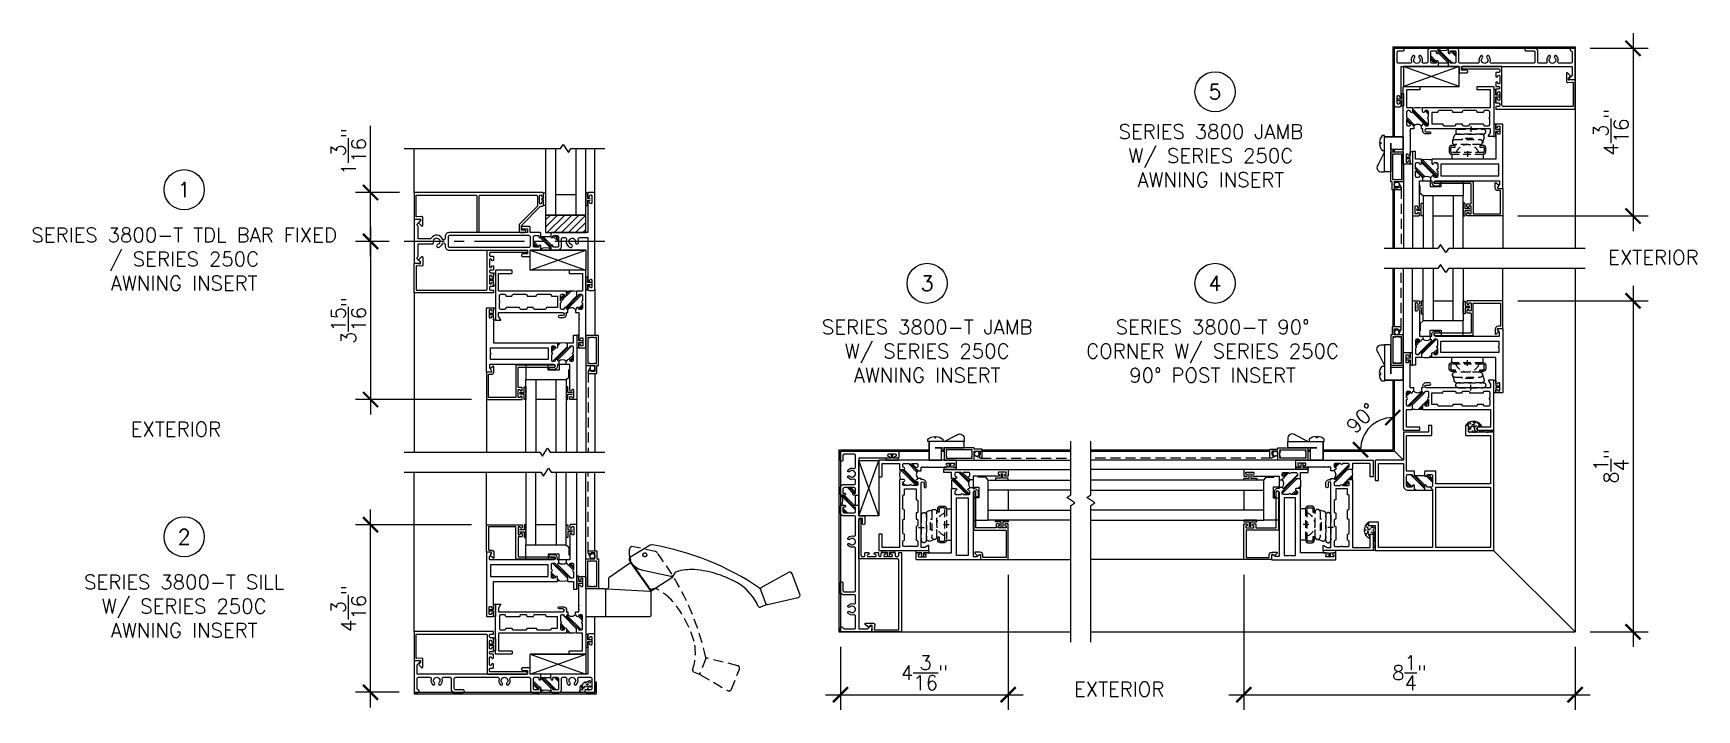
# Model space of a CAD drawing. Extents: x -2 to 161, y -23 to 81.
# Drawn here: x -2.4 to 39.01, y 34.14 to 51 of the extents above; entities that cross this region are included whole.
import ezdxf
from ezdxf.enums import TextEntityAlignment as Align

# ---------------------------------------------------------------- set-up
doc = ezdxf.new("R2010")
doc.units = 0
doc.header["$MEASUREMENT"] = 0
doc.linetypes.add('CENTER', pattern=[2, 1.25, -0.25, 0.25, -0.25])
doc.linetypes.add('HIDDEN', pattern=[0.375, 0.25, -0.125])
doc.layers.get('0').update_dxf_attribs({"linetype": 'CONTINUOUS'})
doc.layers.get('Defpoints').update_dxf_attribs({"linetype": 'CONTINUOUS'})
for name, color, linetype in [('0 @ 4', 7, 'CONTINUOUS'), ('3800-FRAME', 1, 'CONTINUOUS'), ('BREAK', 6, 'CONTINUOUS'), ('BULB-VINYL SEAL', 200, 'CONTINUOUS'), ('CENTERLINE', 40, 'CENTER'), ('DIM', 7, 'CONTINUOUS'), ('FRAME', 1, 'CONTINUOUS'), ('GLASS', 7, 'CONTINUOUS'), ('HARDWARE', 7, 'CONTINUOUS'), ('HIDDEN', 9, 'HIDDEN'), ('hopper-awning-spacer', 4, 'CONTINUOUS'), ('SCREEN', 5, 'CONTINUOUS'), ('SEAL', 7, 'CONTINUOUS'), ('SEALANT', 1, 'CONTINUOUS'), ('SETTING BLOCK', 4, 'CONTINUOUS'), ('SILL PAN', 7, 'CONTINUOUS'), ('SILL-PAN', 7, 'CONTINUOUS'), ('VENT', 5, 'CONTINUOUS')]:
    doc.layers.add(name, color=color, linetype=linetype)
doc.styles.get("Standard").update_dxf_attribs({"font": 'romans.shx'})
doc.dimstyles.new('1X1', dxfattribs={"dimtxt": 0.09, "dimasz": 0.09375, "dimexe": 0.09375, "dimexo": 0.09375, "dimgap": 0.032, "dimtad": 1, "dimdec": 4, "dimzin": 11, "dimdsep": 46, "dimlunit": 5, "dimtxsty": 'Standard', "dimblk1": 'ARCHTICK', "dimblk2": 'ARCHTICK', "dimsah": 1, "dimcen": 0.09, "dimdle": 0.09375, "dimadec": 0, "dimazin": 0, "dimtfac": 1, "dimtdec": 4, "dimtofl": 0, "dimtmove": 0, "dimatfit": 3, "dimldrblk": 'ARCHTICK', "dimfxl": 0, "dimtolj": 1, "dimtzin": 0, "dimarcsym": 0})
pattern_1 = [(127.5, (-19.46576, 20.436984), (-0.09634119, -0.00314967), [0, -0.076, 0, -0.085, 0, -0.08125]), (97.5, (-19.46576, 20.43698), (-0.1411073, 0.08848884), [0, -0.041, 0, -0.0685, 0, -0.02625]), (57.5, (-19.46576, 20.375484), (-0.00028295, 0.15570709), [0, -0.025, 0, -0.09, 0, -0.1175]), (47.5, (-19.46576, 20.37548), (-0.04388378, 0.15030633), [0, -0.0125, 0, -0.059, 0, -0.0675])]

msp = doc.modelspace()

# ---------------------------------------------------------------- texts
for s, p in [('5', (27.0189, 49.53762)), ('1', (1.35348, 47.09826)), ('3', (19.85132, 44.7662)), ('4', (27.0189, 44.7662)), ('2', (1.35348, 38.45143))]:
    msp.add_text(s, height=0.375).set_placement(p, align=Align.MIDDLE_CENTER)
at = {"char_height": 0.36, "attachment_point": 2}
for s, insert, width in [('SERIES 3800 JAMB\\PW/ SERIES 250C\\PAWNING INSERT', (26.91406, 48.72568), 7.3005588), ('SERIES 3800-T TDL BAR FIXED / SERIES 250C\\PAWNING INSERT', (1.35348, 46.15049), 8.2750775), ('EXTERIOR', (37.93106, 45.5912), 6.1024756), ('SERIES 3800-T JAMB W/ SERIES 250C AWNING INSERT', (19.85132, 43.85755), 6.3543557), ('SERIES 3800-T 90%%D CORNER W/ SERIES 250C 90%%D POST INSERT', (26.95723, 43.85755), 7.0477013), ('EXTERIOR', (1.1482, 41.31258), 6.1024756), ('SERIES 3800-T SILL\\PW/ SERIES 250C\\PAWNING INSERT', (1.35348, 37.50366), 8.2750775), ('EXTERIOR', (24.63121, 34.83565), 6.1024756)]:
    msp.add_mtext(s, dxfattribs=dict(at, insert=insert, width=width))

# ---------------------------------------------------------------- blocks, each defined once
blk = doc.blocks.new('P48 90 Corner Mullion')
h = blk.add_hatch()
h.set_pattern_fill('PLAST', color=256, angle=45, style=0)
h.set_pattern_definition([(45, (-6.56593, -27.63443), (-0.1767767, 0.1767767), []), (45, (-6.58803, -27.61234), (-0.1767767, 0.1767767), []), (45, (-6.61013, -27.59024), (-0.1767767, 0.1767767), [])])
h.paths.add_polyline_path([(0.135, 1.972), (0.03, 1.972), (0.03, 1.722), (0.135, 1.722, -0.414214), (0.16, 1.697), (0.16, 1.697, -0.38311), (0.138, 1.672, 0.38311), (0.11, 1.641), (0.11, 1.555, 0.414214), (0.141, 1.524), (0.391, 1.524, 0.414214), (0.422, 1.555), (0.422, 1.641, 0.38311), (0.394, 1.672, -0.38311), (0.372, 1.697), (0.372, 1.697, -0.414214), (0.397, 1.722), (0.397, 1.972, -0.414214), (0.372, 1.997), (0.372, 1.997, -0.38311), (0.394, 2.022, 0.38311), (0.422, 2.053), (0.422, 2.139, 0.414214), (0.391, 2.17), (0.141, 2.17, 0.414214), (0.11, 2.139), (0.11, 2.053, 0.38311), (0.138, 2.022, -0.38311), (0.16, 1.997), (0.16, 1.997, -0.414214)])
for p, q in [((0.03, 1.972), (0.03, 1.722)), ((0.397, 1.972), (0.397, 1.722))]:
    blk.add_line(p, q)
for points in [[(0.03, 1.722), (0.03, 1.524), (-1.395, 1.524), (-1.395, 2.86, -0.414214), (-1.385, 2.87), (-0.78, 2.87, 0.414214), (-0.77, 2.88), (-0.77, 3.11, 0.414214), (-0.78, 3.12), (-0.84, 3.12, 0.414214), (-0.85, 3.11), (-0.85, 2.96, -0.414214), (-0.86, 2.95), (-1.465, 2.95, 0.414214), (-1.475, 2.94), (-1.475, 0.01, 0.414214), (-1.465, 0), (1.465, 0, 0.414214), (1.475, 0.01), (1.475, 0.615, -0.414214), (1.485, 0.625), (1.635, 0.625, 0.414214), (1.645, 0.635), (1.645, 0.695, 0.414214), (1.635, 0.705), (1.405, 0.705, 0.414214), (1.395, 0.695), (1.395, 0.09, -0.414214), (1.385, 0.08), (0.2, 0.08, -0.414214), (0.19, 0.09), (0.19, 1.444), (0.502, 1.444), (0.502, 1.712, 0.414214), (0.492, 1.722), (0.397, 1.722, 0.414214), (0.372, 1.697), (0.372, 1.697, 0.38311), (0.394, 1.672, -0.38311), (0.422, 1.641), (0.422, 1.555, -0.414214), (0.391, 1.524), (0.141, 1.524, -0.414214), (0.11, 1.555), (0.11, 1.641, -0.38311), (0.138, 1.672, 0.38311), (0.16, 1.697), (0.16, 1.697, 0.414214), (0.135, 1.722), (0.03, 1.722)], [(0.03, 1.972), (0.135, 1.972, 0.414214), (0.16, 1.997), (0.16, 1.997, 0.38311), (0.138, 2.022, -0.38311), (0.11, 2.053), (0.11, 2.139, -0.414214), (0.141, 2.17), (0.391, 2.17, -0.414214), (0.422, 2.139), (0.422, 2.053, -0.38311), (0.394, 2.022, 0.38311), (0.372, 1.997), (0.372, 1.997, 0.414214), (0.397, 1.972), (0.492, 1.972, 0.414214), (0.502, 1.982), (0.502, 2.17), (1.385, 2.17, -0.414214), (1.395, 2.16), (1.395, 1.555, 0.414214), (1.405, 1.545), (1.635, 1.545, 0.414214), (1.645, 1.555), (1.645, 1.615, 0.414214), (1.635, 1.625), (1.485, 1.625, -0.414214), (1.475, 1.635), (1.475, 2.24, 0.414214), (1.465, 2.25), (0.775, 2.25), (0.775, 2.94, 0.414214), (0.765, 2.95), (0.285, 2.95, 0.414214), (0.275, 2.94), (0.275, 2.88, 0.414214), (0.285, 2.87), (0.685, 2.87, -0.414214), (0.695, 2.86), (0.695, 2.25), (0.147, 2.25, 0.414214), (0.03, 2.133), (0.03, 1.972)]]:
    blk.add_lwpolyline(points, format="xyb")
blk.add_lwpolyline([(-1.385, 0.08, -0.414214), (-1.395, 0.09), (-1.395, 1.444), (0.11, 1.444), (0.11, 0.09, -0.414214), (0.1, 0.08)], format="xyb", close=True)
blk = doc.blocks.new('_ARCHTICK')
at = {"color": 0, "linetype": 'ByBlock', "const_width": 0.15}
blk.add_lwpolyline([(-0.5, -0.5), (0.5, 0.5)], dxfattribs=at)
blk = doc.blocks.new('*D106')
at = {"color": 0, "lineweight": -2}
for p, q in [((27.735, 37.508), (27.735, 34.144)), ((35.982, 35.708), (35.982, 34.144)), ((27.36, 34.519), (36.357, 34.519))]:
    blk.add_line(p, q, dxfattribs=at)
at = {"layer": 'Defpoints', "color": 0}
for p in [(27.735, 37.883), (35.982, 36.083), (35.982, 34.519)]:
    blk.add_point(p, dxfattribs=at)
at = {"color": 0, "lineweight": -2, "xscale": 0.375, "yscale": 0.375, "zscale": 0.375, "rotation": 180}
blk.add_blockref('_ARCHTICK', (27.735, 34.519), dxfattribs=at)
at = {"color": 0, "lineweight": -2, "xscale": 0.375, "yscale": 0.375, "zscale": 0.375}
blk.add_blockref('_ARCHTICK', (35.982, 34.519), dxfattribs=at)
at = {"color": 0, "insert": (31.859, 35.067), "char_height": 0.36, "attachment_point": 5}
blk.add_mtext('\\A1;8{\\H1.000000x;\\S1/4;}"', dxfattribs=at)
blk = doc.blocks.new('*D105')
at = {"color": 0, "lineweight": -2}
for p, q in [((21.87, 37.508), (21.87, 34.144)), ((17.693, 35.708), (17.693, 34.144)), ((17.318, 34.519), (22.245, 34.519))]:
    blk.add_line(p, q, dxfattribs=at)
at = {"layer": 'Defpoints', "color": 0}
for p in [(21.87, 37.883), (17.693, 36.083), (21.87, 34.519)]:
    blk.add_point(p, dxfattribs=at)
at = {"color": 0, "lineweight": -2, "xscale": 0.375, "yscale": 0.375, "zscale": 0.375, "rotation": 180}
blk.add_blockref('_ARCHTICK', (17.693, 34.519), dxfattribs=at)
at = {"color": 0, "lineweight": -2, "xscale": 0.375, "yscale": 0.375, "zscale": 0.375}
blk.add_blockref('_ARCHTICK', (21.87, 34.519), dxfattribs=at)
at = {"color": 0, "insert": (19.782, 35.067), "char_height": 0.36, "attachment_point": 5}
blk.add_mtext('\\A1;4{\\H1.000000x;\\S3/16;}"', dxfattribs=at)
blk = doc.blocks.new('05P11-Z-BAR')
h = blk.add_hatch()
h.set_pattern_fill('PLAST', angle=45, style=0)
h.set_pattern_definition([(45, (-0.3846, -1e-07), (-0.176777, 0.176777), []), (45, (-0.4067, 0.0221), (-0.176777, 0.176777), []), (45, (-0.4288, 0.0442), (-0.176777, 0.176777), [])])
h.paths.add_polyline_path([(0.006, 1.12, -0.414214), (-0.018, 1.145, -0.414214), (0.006, 1.17), (0.006, 1.302, 0.414214), (-0.025, 1.333), (-0.063, 1.333, 0.38311), (-0.094, 1.305, -0.947716), (-0.143, 1.308), (-0.143, 1.403, 0.087329), (-0.394, 1.403), (-0.394, 1.308, -1), (-0.443, 1.308, 0.352985), (-0.473, 1.333), (-0.512, 1.333, 0.414214), (-0.544, 1.302), (-0.544, 1.17, -0.414214), (-0.518, 1.145, -0.414214), (-0.544, 1.12), (-0.544, 0.988, 0.414214), (-0.512, 0.957), (-0.474, 0.957, 0.38311), (-0.443, 0.985, -0.898027), (-0.394, 0.985, 0.38311), (-0.363, 0.957, -0.325577), (-0.174, 0.957, 0.363634), (-0.143, 0.982, -0.947716), (-0.094, 0.985, 0.38311), (-0.063, 0.957), (-0.025, 0.957, 0.414214), (0.006, 0.988)])
blk.add_line((-0.087, 0.877), (-0.087, 0.877))
for points in [[(-2.164, 2.28, -0.414214), (-2.154, 2.29), (-2.001, 2.29, -0.414214), (-1.991, 2.28), (-1.991, 2.226, -1), (-2.041, 2.226), (-2.041, 2.23, 0.414214), (-2.051, 2.24), (-2.081, 2.24, 0.414214), (-2.091, 2.23), (-2.091, 2.05, 0.414214), (-2.081, 2.04), (-2.051, 2.04, 0.414214), (-2.041, 2.05), (-2.041, 2.051, -1), (-1.991, 2.051), (-1.991, 1.413), (-0.403, 1.413, -0.414214), (-0.394, 1.403), (-0.394, 1.306, -0.888834), (-0.443, 1.306, 0.377258), (-0.474, 1.333), (-0.512, 1.333, 0.414214), (-0.544, 1.302), (-0.544, 1.17, -1), (-0.544, 1.12), (-0.544, 0.988, 0.414214), (-0.512, 0.957), (-0.474, 0.957, 0.383109), (-0.443, 0.985, -0.898027), (-0.394, 0.985, 0.38311), (-0.363, 0.957), (-0.363, 0.877), (-0.394, 0.877), (-0.394, 0.842, -0.414214), (-0.483, 0.752), (-0.571, 0.752, -1), (-0.571, 0.806), (-0.486, 0.806, 0.859155), (-0.486, 0.877), (-2.074, 0.877, 0.414214), (-2.084, 0.867), (-2.084, 0.797, 0.131652), (-2.082, 0.792), (-2.035, 0.709, -0.577353), (-2.048, 0.687), (-2.154, 0.687, -0.414214), (-2.164, 0.697), (-2.164, 2.28)], [(-0.025, 0.957, 0.414214), (0.006, 0.988), (0.006, 1.12, -1), (0.006, 1.17), (0.006, 1.302, 0.414214), (-0.025, 1.333), (-0.063, 1.333, 0.38311), (-0.094, 1.305, -0.947716), (-0.143, 1.308), (-0.143, 1.403, -0.414214), (-0.133, 1.413), (0.006, 1.413), (0.006, 1.603), (0.086, 1.603), (0.086, 0.01, -0.414214), (0.077, 0), (-0.077, 0, -0.414214), (-0.087, 0.01), (-0.087, 0.064, -1), (-0.037, 0.064), (-0.037, 0.06, 0.414214), (-0.027, 0.05), (0.003, 0.05, 0.414214), (0.014, 0.06), (0.014, 0.24, 0.414214), (0.003, 0.25), (-0.027, 0.25, 0.414214), (-0.037, 0.24), (-0.037, 0.239, -1), (-0.087, 0.239), (-0.087, 0.877), (-0.174, 0.877), (-0.174, 0.957, 0.363634), (-0.143, 0.982, -0.947716), (-0.094, 0.985, 0.38311), (-0.063, 0.957), (-0.025, 0.957)]]:
    blk.add_lwpolyline(points, format="xyb")
blk.add_lwpolyline([(-2.063, 1.16), (-2.063, 1.288), (-0.623, 1.288), (-0.623, 1.002), (-2.063, 1.002), (-2.063, 1.129), (-2.048, 1.145)], close=True)
at = {"color": 7}
for centre, radius, start, end in [((-0.269, 0.638), 0.775, 80.7195, 99.2805), ((-0.269, 0.828), 0.16, 53.9319, 126.0681)]:
    blk.add_arc(centre, radius, start, end, dxfattribs=at)
blk = doc.blocks.new('*U21')
blk.add_blockref('05P11-Z-BAR', (0, 0))
blk = doc.blocks.new('*U103')
blk.add_blockref('*U21', (0, 0))
blk = doc.blocks.new('05P19-BLOCK-OG')
h = blk.add_hatch()
h.set_pattern_fill('PLAST', angle=45, style=0)
h.paths.add_polyline_path([(0.006, 1.12, -1), (0.006, 1.17), (0.006, 1.302, 0.414214), (-0.025, 1.333), (-0.063, 1.333, 0.38311), (-0.094, 1.305, -0.947716), (-0.143, 1.308), (-0.143, 1.403, 0.081165), (-0.394, 1.403), (-0.394, 1.308, -0.947716), (-0.443, 1.305, 0.38311), (-0.474, 1.333), (-0.512, 1.333, 0.414214), (-0.544, 1.302), (-0.544, 1.17, -1), (-0.544, 1.12), (-0.544, 0.988, 0.414214), (-0.512, 0.957), (-0.474, 0.957, 0.38311), (-0.443, 0.985, -0.898027), (-0.394, 0.985, 0.009247), (-0.394, 0.984, 0.372543), (-0.363, 0.957, -0.436275), (-0.174, 0.957, 0.38311), (-0.143, 0.985, -0.898027), (-0.094, 0.985, 0.38311), (-0.063, 0.957), (-0.025, 0.957, 0.414214), (0.006, 0.988)])
for points in [[(-0.394, 0.984, -0.009247), (-0.394, 0.985, 0.898027), (-0.443, 0.985, -0.38311), (-0.474, 0.957), (-0.512, 0.957, -0.414214), (-0.544, 0.988), (-0.544, 1.12, 1), (-0.544, 1.17), (-0.544, 1.302, -0.414214), (-0.512, 1.333), (-0.474, 1.333, -0.38311), (-0.443, 1.305, 0.947716), (-0.394, 1.308), (-0.394, 1.403, 0.414214), (-0.404, 1.413), (-2.073, 1.413, -0.414214), (-2.084, 1.423), (-2.084, 1.852), (-1.761, 1.852, 0.414214), (-1.751, 1.862), (-1.751, 1.922, 0.414214), (-1.761, 1.932), (-2.154, 1.932, 0.414214), (-2.163, 1.922), (-2.163, 0.697, 0.414214), (-2.154, 0.687), (-2.042, 0.687, 0.57735), (-2.034, 0.702), (-2.084, 0.788), (-2.084, 0.877), (-0.483, 0.877, -1), (-0.483, 0.806), (-0.572, 0.806, 1), (-0.572, 0.752), (-0.483, 0.752, 0.536675), (-0.401, 0.877), (-0.363, 0.877), (-0.363, 0.957, -0.38311), (-0.394, 0.985)], [(-0.143, 0.984, 0.009247), (-0.143, 0.985, -0.38311), (-0.174, 0.957), (-0.174, 0.877), (-0.087, 0.877), (-0.087, 0.838, 0.317837), (-0.083, 0.833, -0.707107), (-0.083, 0.814, 0.317837), (-0.087, 0.81), (-0.087, 0.738, 0.317837), (-0.083, 0.733, -0.707107), (-0.083, 0.714, 0.317837), (-0.087, 0.71), (-0.087, 0.239, 1), (-0.037, 0.239), (-0.037, 0.25), (0.014, 0.25), (0.014, 0.05), (-0.037, 0.05), (-0.037, 0.064, 1), (-0.087, 0.064), (-0.087, 0.01, 0.414214), (-0.076, 0), (0.076, 0, 0.414214), (0.087, 0.01), (0.087, 1.922, 0.414214), (0.076, 1.932), (-0.316, 1.932, 0.414214), (-0.326, 1.922), (-0.326, 1.862, 0.414214), (-0.316, 1.852), (-0.003, 1.852, -0.414214), (0.006, 1.842), (0.006, 1.423, -0.414214), (-0.003, 1.413), (-0.134, 1.413, 0.414214), (-0.143, 1.403), (-0.143, 1.308, 0.947716), (-0.094, 1.305, -0.38311), (-0.063, 1.333), (-0.025, 1.333, -0.414214), (0.006, 1.302), (0.006, 1.17, 1), (0.006, 1.12), (0.006, 0.988, -0.414214), (-0.025, 0.957), (-0.063, 0.957, -0.38311), (-0.094, 0.985, 0.898027), (-0.143, 0.985)]]:
    blk.add_lwpolyline(points, format="xyb")
blk.add_lwpolyline([(-1.377, 0.988, -0.414214), (-1.408, 0.957), (-1.529, 0.957, -0.414214), (-1.56, 0.988), (-1.56, 0.992, 0.414214), (-1.569, 1.002), (-1.897, 1.002, 0.414214), (-1.907, 0.992), (-1.907, 0.988, -0.414214), (-1.938, 0.957), (-2.032, 0.957, -0.414214), (-2.064, 0.988), (-2.064, 1.132, 1), (-2.064, 1.162), (-2.064, 1.302, -0.414214), (-2.032, 1.333), (-1.938, 1.333, -0.414214), (-1.907, 1.302), (-1.907, 1.302), (-1.907, 1.298, 0.414214), (-1.897, 1.288), (-1.761, 1.288, 0.414214), (-1.751, 1.298), (-1.751, 1.302), (-1.751, 1.302, -0.414214), (-1.72, 1.333), (-1.408, 1.333, -0.414214), (-1.377, 1.302), (-1.377, 1.302), (-1.377, 1.298, 0.414214), (-1.367, 1.288), (-1.155, 1.288, 0.414214), (-1.145, 1.298), (-1.145, 1.302), (-1.145, 1.302, -0.414214), (-1.114, 1.333), (-0.802, 1.333, -0.414214), (-0.771, 1.302), (-0.771, 1.302), (-0.771, 1.298, 0.414214), (-0.761, 1.288), (-0.623, 1.288), (-0.623, 1.002), (-0.889, 1.002, 0.414214), (-0.898, 0.992), (-0.898, 0.988, -0.414214), (-0.93, 0.957), (-1.19, 0.957, -0.414214), (-1.221, 0.988), (-1.221, 0.992, 0.414214), (-1.23, 1.002), (-1.367, 1.002, 0.414214), (-1.377, 0.992)], format="xyb", close=True)
at = {"color": 7}
for centre, radius, start, end in [((-0.269, 0.638), 0.775, 80.7195, 99.2805), ((-0.269, 0.869), 0.129, 42.8591, 137.1409)]:
    blk.add_arc(centre, radius, start, end, dxfattribs=at)
blk = doc.blocks.new('250C-BLOCK-FRAMES')
blk.add_blockref('05P19-BLOCK-OG', (0, 0))
blk = doc.blocks.new('*U104')
at = {"layer": 'FRAME'}
blk.add_blockref('250C-BLOCK-FRAMES', (0, 0), dxfattribs=at)
blk = doc.blocks.new('4-BAR_HINGE')
for p, q in [((0.248, -1.119), (0.123, -1.119)), ((0.248, -1.901), (0.123, -1.901))]:
    blk.add_line(p, q)
at = {"linetype": 'HIDDEN', "ltscale": 0.75}
for p, q in [((0.248, -1.119), (0.248, -1.901)), ((0.288, -1.901), (0.288, -1.119)), ((0.401, -1.054), (0.313, -1.054)), ((0.313, -1.094), (0.401, -1.094)), ((0.426, -1.119), (0.426, -1.204)), ((0.426, -1.204), (0.466, -1.204)), ((0.466, -1.204), (0.466, -1.119)), ((0.486, -1.823), (0.486, -1.198)), ((0.556, -1.136), (0.701, -1.178)), ((0.611, -1.198), (0.611, -1.823)), ((0.748, -1.239), (0.748, -1.864)), ((0.641, -1.377), (0.611, -1.377)), ((0.611, -1.644), (0.641, -1.644)), ((0.641, -1.644), (0.641, -1.377)), ((0.748, -1.904), (0.748, -1.279)), ((0.873, -1.279), (0.873, -1.904)), ((0.401, -1.926), (0.313, -1.926)), ((0.313, -1.966), (0.401, -1.966)), ((0.466, -1.816), (0.426, -1.816)), ((0.426, -1.816), (0.426, -1.901)), ((0.466, -1.901), (0.466, -1.816)), ((0.67, -1.924), (0.526, -1.881))]:
    blk.add_line(p, q, dxfattribs=at)
at = {"linetype": 'Continuous'}
for p, q in [((0.324, -1.51), (0.183, -1.51)), ((0.943, -1.591), (0.802, -1.591))]:
    blk.add_line(p, q, dxfattribs=at)
at = {"linetype": 'HIDDEN', "ltscale": 0.75}
for centre, radius, start, end in [((0.313, -1.119), 0.065, 90, 180), ((0.313, -1.119), 0.025, 90, 180), ((0.181, -1.51), 0.305, 290.4553, 69.5447), ((0.401, -1.119), 0.065, 360, 90), ((0.401, -1.119), 0.025, 0, 90), ((0.548, -1.198), 0.0625, 0, 180), ((0.686, -1.239), 0.062, 0, 75.7192), ((0.81, -1.279), 0.0625, 0, 180), ((0.313, -1.901), 0.065, 180, 270), ((0.313, -1.901), 0.025, 180, 270), ((0.401, -1.901), 0.065, 270, 0), ((0.401, -1.901), 0.025, 270, 0), ((0.548, -1.823), 0.0625, 180, 0), ((0.686, -1.864), 0.062, 255.5579, 0), ((0.81, -1.904), 0.0625, 180, 0)]:
    blk.add_arc(centre, radius, start, end, dxfattribs=at)
blk = doc.blocks.new('114-FLAT_SCREEN')
blk.add_line((0.142, 0.603), (0.142, 0.602))
at = {"linetype": 'HIDDEN'}
blk.add_line((0.194, 0.481), (0.144, 0.59), dxfattribs=at)
blk.add_lwpolyline([(0.399, 0.442), (0.399, -0.307), (0.087, -0.307), (0.087, 0.442), (0.312, 0.442), (0.312, 0.593), (0.222, 0.593), (0.222, 0.572), (0.172, 0.572, -0.414214), (0.142, 0.602), (0.142, 0.613, -0.414214), (0.172, 0.643), (0.362, 0.643), (0.362, 0.442)], format="xyb", close=True)
blk.add_lwpolyline([(0.292, -0.257), (0.193, -0.257), (0.182, -0.237), (0.17, -0.257), (0.136, -0.257), (0.136, 0.392), (0.17, 0.392), (0.182, 0.372), (0.193, 0.392), (0.292, 0.392), (0.303, 0.372), (0.315, 0.392), (0.348, 0.392), (0.348, -0.257), (0.315, -0.257), (0.303, -0.237)], close=True)
blk.add_circle((0.25, 0.507), 0.0618)
blk = doc.blocks.new('*U66')
at = {"layer": 'SCREEN', "linetype": 'Continuous', "xscale": -1, "rotation": 180}
blk.add_blockref('114-FLAT_SCREEN', (0, 0), dxfattribs=at)
blk = doc.blocks.new('FLAT_SCREEN_CLIP')
blk.add_line((-0.193, 0.399), (-0.193, 0.555))
blk.add_lwpolyline([(0.307, 0.555), (-0.006, 0.711, 0.618034), (-0.193, 0.649), (-0.193, 0.555)], format="xyb")
for points in [[(0.682, 0.555), (0.682, 0.087), (0.369, 0.087), (0.369, 0.399), (0.526, 0.399), (-0.193, 0.399), (-0.193, 0.555), (0.338, 0.555)], [(0.682, 0.087), (0.682, 0.555)]]:
    blk.add_lwpolyline(points)
blk.add_lwpolyline([(0.51, 0.649), (0.51, 0.679, 0.149468), (0.338, 0.617), (0.338, 0.555), (0.682, 0.555), (0.713, 0.555), (0.713, 0.617, 0.149468), (0.541, 0.679), (0.541, 0.649)], format="xyb", close=True)
blk = doc.blocks.new('*U76')
at = {"layer": 'BULB-VINYL SEAL', "linetype": 'Continuous'}
for points in [[(-0.177, 0.014), (-0.177, -0.086), (-0.303, -0.086, 0.414214), (-0.313, -0.096), (-0.313, -0.128, 0.414214), (-0.303, -0.138), (-0.01, -0.138, 0.414214), (0, -0.128), (0, -0.096, 0.414214), (-0.01, -0.086), (-0.135, -0.086), (-0.135, 0.014)], [(-0.864, -2.315), (-0.864, -2.215), (-0.99, -2.215, -0.414214), (-0.999, -2.205), (-0.999, -2.173, -0.414214), (-0.99, -2.164), (-0.697, -2.164, -0.414214), (-0.687, -2.173), (-0.687, -2.205, -0.414214), (-0.697, -2.215), (-0.822, -2.215), (-0.822, -2.315)]]:
    blk.add_lwpolyline(points, format="xyb", dxfattribs=at)
at = {"layer": 'FRAME', "rotation": 90}
blk.add_blockref('*U104', (0, 0), dxfattribs=at)
at = {"layer": 'HARDWARE', "xscale": -1}
blk.add_blockref('4-BAR_HINGE', (0, 0), dxfattribs=at)
at = {"layer": 'SCREEN', "xscale": -1}
blk.add_blockref('FLAT_SCREEN_CLIP', (0, 0), dxfattribs=at)
at = {"layer": 'SCREEN', "rotation": 90}
blk.add_blockref('*U66', (0, 0), dxfattribs=at)
at = {"layer": 'VENT', "rotation": 90}
blk.add_blockref('*U103', (1.291, -0.225), dxfattribs=at)
blk = doc.blocks.new('*U113')
blk.add_lwpolyline([(-2.035, 0.71, -0.57735), (-2.047, 0.687), (-2.153, 0.687, 0.414214), (-2.163, 0.677), (-2.163, 0), (-1.283, 0, 0.414214), (-1.273, 0.01), (-1.273, 0.063, 0.414214), (-1.298, 0.088, 0.435311), (-1.323, 0.061, -0.435311), (-1.333, 0.05), (-1.363, 0.05, -0.414214), (-1.373, 0.06), (-1.373, 0.24, -0.414214), (-1.363, 0.25), (-1.333, 0.25, -0.435311), (-1.323, 0.239, 0.435311), (-1.298, 0.213, 0.414214), (-1.273, 0.238), (-1.273, 0.29, 0.414214), (-1.283, 0.3), (-1.363, 0.3, -0.414214), (-1.373, 0.31), (-1.373, 0.795, -0.414214), (-1.363, 0.805), (-0.474, 0.805, 0.414214), (-0.447, 0.832), (-0.447, 0.833, 0.414214), (-0.474, 0.86), (-1.418, 0.86, 0.414214), (-1.428, 0.85), (-1.428, 0.065, -0.414214), (-1.438, 0.055), (-2.108, 0.055), (-2.108, 0.622, -0.414214), (-2.098, 0.632), (-2.047, 0.632, 0.414214), (-1.977, 0.702), (-1.977, 0.817, 0.668179), (-2.003, 0.828), (-2.058, 0.773, 0.339454), (-2.06, 0.755)], format="xyb", close=True)
for points in [[(0.086, 0.01), (0.086, -1.558)], [(-2.163, 0), (-2.163, -1.558)]]:
    blk.add_lwpolyline(points)
at = {"layer": 'GLASS'}
for p, q in [((-1.18, -1.558), (-1.18, 0.5)), ((-1.18, 0.5), (-0.18, 0.5)), ((-0.93, 0.5), (-0.93, -1.558)), ((-0.43, -1.558), (-0.43, 0.5)), ((-0.18, 0.504), (-0.18, -1.558)), ((-0.43, 0), (-0.93, 0))]:
    blk.add_line(p, q, dxfattribs=at)
at = {"layer": 'SEAL', "linetype": 'Continuous'}
for points in [[(-1.343, 0.175), (-1.225, 0.175), (-1.225, 0.31, -0.414214), (-1.215, 0.32), (-1.19, 0.32, -0.414214), (-1.18, 0.31), (-1.18, 0.014, -0.414214), (-1.19, 0.004), (-1.215, 0.004, -0.414214), (-1.225, 0.014), (-1.225, 0.132), (-1.343, 0.132)], [(-0.017, 0.175), (-0.135, 0.175), (-0.135, 0.31, 0.414214), (-0.145, 0.32), (-0.17, 0.32, 0.414214), (-0.18, 0.31), (-0.18, 0.014, 0.414214), (-0.17, 0.004), (-0.145, 0.004, 0.414214), (-0.135, 0.014), (-0.135, 0.132), (-0.017, 0.132)]]:
    blk.add_lwpolyline(points, format="xyb", dxfattribs=at)
at = {"layer": 'SETTING BLOCK'}
blk.add_lwpolyline([(-0.087, 0.877), (-0.355, 0.877), (-0.355, 0.731), (-0.627, 0.731), (-0.627, 0.877), (-1.18, 0.877), (-1.18, 0.5), (-0.18, 0.5), (-0.111, 0.56), (-0.111, 0.748), (-0.087, 0.748)], close=True, dxfattribs=at)
blk = doc.blocks.new('3805_BLOCK_FRAME')
h = blk.add_hatch()
h.set_pattern_fill('PLAST', angle=45, style=0)
h.paths.add_polyline_path([(-0.819, 1.361, 0.414214), (-0.85, 1.392), (-0.946, 1.392, 0.414214), (-0.956, 1.382), (-0.956, 1.351, -0.414214), (-0.98, 1.326, -0.414214), (-1.005, 1.351), (-1.005, 1.423, -0.235384), (-1.256, 1.423), (-1.256, 1.351, -0.414214), (-1.282, 1.326, -0.414214), (-1.306, 1.351), (-1.306, 1.382, 0.414214), (-1.316, 1.392), (-1.413, 1.392, 0.414214), (-1.444, 1.361), (-1.444, 1.111, 0.414214), (-1.413, 1.08), (-1.316, 1.08, 0.414214), (-1.306, 1.09), (-1.306, 1.121, -0.414214), (-1.282, 1.146, -0.414214), (-1.256, 1.121), (-1.256, 1.09), (-1.005, 1.09), (-1.005, 1.121, -0.414214), (-0.98, 1.146, -0.414214), (-0.956, 1.121), (-0.956, 1.09, 0.414214), (-0.946, 1.08), (-0.85, 1.08, 0.414214), (-0.819, 1.111)])
at = {"color": 7}
blk.add_line((-1.005, 1.09), (-1.256, 1.09), dxfattribs=at)
blk.add_line((-1.005, 1.09), (-1.005, 1.015))
blk.add_lwpolyline([(-3.452, 1.454), (-3.193, 1.454, -0.414214), (-3.162, 1.423, -0.414214), (-3.193, 1.392), (-3.381, 1.392, 0.414214), (-3.412, 1.361), (-3.412, 1.111, 0.414214), (-3.381, 1.08), (-2.329, 1.08, 0.5024), (-2.299, 1.12, -0.280293), (-2.262, 1.264, -0.498955), (-2.213, 1.256, -0.334263), (-2.219, 1.219, 2.470836), (-2.106, 1.219, -0.334263), (-2.112, 1.256, -0.498955), (-2.063, 1.264, -0.280293), (-2.026, 1.12, 0.5024), (-1.996, 1.08), (-1.549, 1.08, 0.414214), (-1.518, 1.111), (-1.518, 1.392, -0.414214), (-1.456, 1.454), (-1.287, 1.454, -0.414214), (-1.256, 1.423), (-1.256, 1.351, -0.414214), (-1.282, 1.326, -0.414214), (-1.306, 1.351), (-1.306, 1.382, 0.414214), (-1.316, 1.392), (-1.413, 1.392, 0.414214), (-1.444, 1.361), (-1.444, 1.111, 0.414214), (-1.413, 1.08), (-1.316, 1.08, 0.414214), (-1.306, 1.09), (-1.306, 1.121, -0.414214), (-1.282, 1.146, -0.414214), (-1.256, 1.121), (-1.256, 1.09), (-1.256, 1.015), (-1.271, 1), (-1.524, 1), (-1.524, 0.875, -0.414214), (-1.556, 0.844), (-1.711, 0.844, -0.414214), (-1.742, 0.875, -0.414214), (-1.711, 0.906), (-1.586, 0.906), (-1.586, 1), (-4.338, 1), (-4.338, 0.776, 0.198912), (-4.335, 0.769), (-4.255, 0.69, -0.668179), (-4.263, 0.673), (-4.403, 0.673, -0.414214), (-4.412, 0.683), (-4.412, 1.444, -0.414214), (-4.403, 1.454), (-4.319, 1.454, -0.414214), (-4.287, 1.423, -0.358249), (-4.312, 1.393, 0.358249), (-4.338, 1.362), (-4.338, 1.111, 0.414214), (-4.306, 1.08), (-4.017, 1.08, 0.5024), (-3.987, 1.12, -0.280293), (-3.95, 1.264, -0.498955), (-3.901, 1.256), (-3.901, 1.256, -0.334263), (-3.907, 1.219, 2.470836), (-3.794, 1.219, -0.334263), (-3.8, 1.256), (-3.8, 1.256, -0.498955), (-3.751, 1.264, -0.280293), (-3.714, 1.12, 0.5024), (-3.684, 1.08), (-3.518, 1.08, 0.414214), (-3.487, 1.111), (-3.487, 1.399), (-3.452, 1.434)], format="xyb", close=True)
blk.add_lwpolyline([(-1.005, 1.09), (-1.005, 1.121, -0.414214), (-0.98, 1.146, -0.414214), (-0.956, 1.121), (-0.956, 1.09, 0.414214), (-0.946, 1.08), (-0.85, 1.08, 0.414214), (-0.819, 1.111), (-0.819, 1.361, 0.414214), (-0.85, 1.392), (-0.946, 1.392, 0.414214), (-0.956, 1.382), (-0.956, 1.351, -0.414214), (-0.98, 1.326), (-0.98, 1.326, -0.414214), (-1.005, 1.351), (-1.005, 1.423, -0.414214), (-0.975, 1.454), (-0.806, 1.454, -0.414214), (-0.744, 1.392), (-0.744, 1.111, 0.414214), (-0.712, 1.08), (-0.641, 1.08, 0.5024), (-0.611, 1.12, -0.280293), (-0.574, 1.264, -0.498955), (-0.525, 1.256), (-0.525, 1.256, -0.334263), (-0.531, 1.219, 2.470836), (-0.418, 1.219, -0.334263), (-0.424, 1.256, -0.498955), (-0.375, 1.264, -0.280293), (-0.338, 1.12, 0.5024), (-0.308, 1.08), (-0.018, 1.08, 0.414214), (0.013, 1.111), (0.013, 1.361, 0.414214), (-0.018, 1.392), (-0.131, 1.392, -0.414214), (-0.162, 1.423, -0.414214), (-0.131, 1.454), (0.088, 1.454), (0.088, 0.031, -0.414214), (0.056, 0), (-0.056, 0, -0.414214), (-0.087, 0.031), (-0.087, 0.083, -0.414214), (-0.062, 0.107), (-0.062, 0.107, -0.399638), (-0.038, 0.084, 0.399638), (-0.013, 0.06), (-0.013, 0.06, 0.414214), (0.013, 0.085), (0.013, 0.255, 0.414214), (-0.013, 0.28), (-0.013, 0.28, 0.399638), (-0.038, 0.256, -0.399638), (-0.062, 0.232, -0.414214), (-0.087, 0.257), (-0.087, 0.309), (-0.087, 1), (-0.99, 1), (-1.005, 1.015)], format="xyb")
blk.add_arc((-1.131, 1.675), 0.281, 243.5092, 296.4908, dxfattribs=at)
blk = doc.blocks.new('*U73')
blk.add_blockref('3805_BLOCK_FRAME', (0, 0))
blk = doc.blocks.new('3811 WW_YK INSERT CLIP')
blk.add_lwpolyline([(1.964, 0.67), (1.964, 0.735), (-0.001, 0.735, 0.414214), (-0.011, 0.725), (-0.011, 0.01, 0.440011), (0, 0), (0.138, 0.012, -0.440011), (0.149, 0.002), (0.149, -0.04), (0.115, -0.074, 0.395486), (0.114, -0.102), (0.17, -0.165, 0.691708), (0.205, -0.152), (0.205, 0.04, 0.440011), (0.171, 0.071), (0.05, 0.061, -0.440011), (0.039, 0.071), (0.039, 0.66, -0.414214), (0.049, 0.67), (1.777, 0.67, -0.414214), (1.808, 0.639), (1.808, -0.317, 0.414214), (1.818, -0.327), (2.781, -0.327, 0.414214), (2.809, -0.299, 0.414214), (2.781, -0.271), (1.895, -0.271, -0.414214), (1.864, -0.24), (1.864, -0.206, -0.414214), (1.895, -0.175), (1.954, -0.175, 0.414214), (1.964, -0.165), (1.964, -0.091, 0.414214), (1.939, -0.066, 0.399638), (1.914, -0.089, -0.400364), (1.889, -0.113, -0.414214), (1.864, -0.088), (1.864, 0.082, -0.414214), (1.889, 0.107, -0.400364), (1.914, 0.083, 0.399638), (1.939, 0.059, 0.414214), (1.964, 0.084), (1.964, 0.159, 0.414214), (1.954, 0.169), (1.895, 0.169, -0.414214), (1.864, 0.2), (1.864, 0.204, -0.414214), (1.895, 0.235), (1.954, 0.235, 0.414214), (1.964, 0.245), (1.964, 0.319, 0.414214), (1.939, 0.344, 0.399638), (1.914, 0.321, -0.400364), (1.889, 0.297, -0.414214), (1.864, 0.322), (1.864, 0.492, -0.414214), (1.889, 0.517, -0.400364), (1.914, 0.493, 0.399638), (1.939, 0.469, 0.414214), (1.964, 0.494), (1.964, 0.569, 0.414214), (1.954, 0.579), (1.895, 0.579, -0.414214), (1.864, 0.61), (1.864, 0.639, -0.414214), (1.895, 0.67), (1.964, 0.67)], format="xyb", close=True)
blk = doc.blocks.new('*U112')
blk.add_lwpolyline([(-2.035, 0.71, -0.57735), (-2.047, 0.687), (-2.153, 0.687, 0.414214), (-2.163, 0.677), (-2.163, 0), (-1.283, 0, 0.414214), (-1.273, 0.01), (-1.273, 0.063, 0.414214), (-1.298, 0.088, 0.435311), (-1.323, 0.061, -0.435311), (-1.333, 0.05), (-1.363, 0.05, -0.414214), (-1.373, 0.06), (-1.373, 0.24, -0.414214), (-1.363, 0.25), (-1.333, 0.25, -0.435311), (-1.323, 0.239, 0.435311), (-1.298, 0.213, 0.414214), (-1.273, 0.238), (-1.273, 0.29, 0.414214), (-1.283, 0.3), (-1.363, 0.3, -0.414214), (-1.373, 0.31), (-1.373, 0.795, -0.414214), (-1.363, 0.805), (-0.474, 0.805, 0.414214), (-0.447, 0.832), (-0.447, 0.833, 0.414214), (-0.474, 0.86), (-1.418, 0.86, 0.414214), (-1.428, 0.85), (-1.428, 0.065, -0.414214), (-1.438, 0.055), (-2.108, 0.055), (-2.108, 0.622, -0.414214), (-2.098, 0.632), (-2.047, 0.632, 0.414214), (-1.977, 0.702), (-1.977, 0.817, 0.668179), (-2.003, 0.828), (-2.058, 0.773, 0.339454), (-2.06, 0.755)], format="xyb", close=True)
for points in [[(0.086, 0.01), (0.086, -3.808)], [(-2.163, 0), (-2.163, -3.808)]]:
    blk.add_lwpolyline(points)
at = {"layer": 'GLASS'}
for p, q in [((-1.18, -3.808), (-1.18, 0.5)), ((-1.18, 0.5), (-0.18, 0.5)), ((-0.93, 0.5), (-0.93, -3.808)), ((-0.43, -3.808), (-0.43, 0.5)), ((-0.18, 0.504), (-0.18, -3.808)), ((-0.43, 0), (-0.93, 0))]:
    blk.add_line(p, q, dxfattribs=at)
at = {"layer": 'SEAL', "linetype": 'Continuous'}
for points in [[(-1.343, 0.175), (-1.225, 0.175), (-1.225, 0.31, -0.414214), (-1.215, 0.32), (-1.19, 0.32, -0.414214), (-1.18, 0.31), (-1.18, 0.014, -0.414214), (-1.19, 0.004), (-1.215, 0.004, -0.414214), (-1.225, 0.014), (-1.225, 0.132), (-1.343, 0.132)], [(-0.017, 0.175), (-0.135, 0.175), (-0.135, 0.31, 0.414214), (-0.145, 0.32), (-0.17, 0.32, 0.414214), (-0.18, 0.31), (-0.18, 0.014, 0.414214), (-0.17, 0.004), (-0.145, 0.004, 0.414214), (-0.135, 0.014), (-0.135, 0.132), (-0.017, 0.132)]]:
    blk.add_lwpolyline(points, format="xyb", dxfattribs=at)
at = {"layer": 'SETTING BLOCK'}
blk.add_lwpolyline([(-0.087, 0.877), (-0.355, 0.877), (-0.355, 0.731), (-0.627, 0.731), (-0.627, 0.877), (-1.18, 0.877), (-1.18, 0.5), (-0.18, 0.5), (-0.111, 0.56), (-0.111, 0.748), (-0.087, 0.748)], close=True, dxfattribs=at)
blk = doc.blocks.new('*D107')
at = {"color": 0, "lineweight": -2}
for p, q in [((34.557, 44.329), (37.8, 44.329)), ((37.425, 44.704), (37.425, 35.708)), ((36.357, 36.083), (37.8, 36.083))]:
    blk.add_line(p, q, dxfattribs=at)
at = {"layer": 'Defpoints', "color": 0}
for p in [(34.182, 44.329), (35.982, 36.083), (37.425, 36.083)]:
    blk.add_point(p, dxfattribs=at)
at = {"color": 0, "lineweight": -2, "xscale": 0.375, "yscale": 0.375, "zscale": 0.375}
for p, rotation in [((37.425, 44.329), 90), ((37.425, 36.083), 270)]:
    blk.add_blockref('_ARCHTICK', p, dxfattribs=dict(at, rotation=rotation))
at = {"color": 0, "insert": (36.877, 40.206), "char_height": 0.36, "attachment_point": 5, "rotation": 90}
blk.add_mtext('\\A1;8{\\H1.000000x;\\S1/4;}"', dxfattribs=at)
blk = doc.blocks.new('*D108')
at = {"color": 0, "lineweight": -2}
for p, q in [((37.425, 50.996), (37.425, 46.069)), ((36.357, 50.621), (37.8, 50.621)), ((34.557, 46.444), (37.8, 46.444))]:
    blk.add_line(p, q, dxfattribs=at)
at = {"layer": 'Defpoints', "color": 0}
for p in [(35.982, 50.621), (34.182, 46.444), (37.425, 46.444)]:
    blk.add_point(p, dxfattribs=at)
at = {"color": 0, "lineweight": -2, "xscale": 0.375, "yscale": 0.375, "zscale": 0.375}
for p, rotation in [((37.425, 50.621), 90), ((37.425, 46.444), 270)]:
    blk.add_blockref('_ARCHTICK', p, dxfattribs=dict(at, rotation=rotation))
at = {"color": 0, "insert": (36.877, 48.533), "char_height": 0.36, "attachment_point": 5, "rotation": 90}
blk.add_mtext('\\A1;4{\\H1.000000x;\\S3/16;}"', dxfattribs=at)
blk = doc.blocks.new('*U62')
blk.add_lwpolyline([(-2.035, 0.71, -0.57735), (-2.047, 0.687), (-2.153, 0.687, 0.414214), (-2.163, 0.677), (-2.163, 0), (-1.283, 0, 0.414214), (-1.273, 0.01), (-1.273, 0.063, 0.414214), (-1.298, 0.088, 0.435311), (-1.323, 0.061, -0.435311), (-1.333, 0.05), (-1.363, 0.05, -0.414214), (-1.373, 0.06), (-1.373, 0.24, -0.414214), (-1.363, 0.25), (-1.333, 0.25, -0.435311), (-1.323, 0.239, 0.435311), (-1.298, 0.213, 0.414214), (-1.273, 0.238), (-1.273, 0.29, 0.414214), (-1.283, 0.3), (-1.363, 0.3, -0.414214), (-1.373, 0.31), (-1.373, 0.795, -0.414214), (-1.363, 0.805), (-0.474, 0.805, 0.414214), (-0.447, 0.832), (-0.447, 0.833, 0.414214), (-0.474, 0.86), (-1.418, 0.86, 0.414214), (-1.428, 0.85), (-1.428, 0.065, -0.414214), (-1.438, 0.055), (-2.108, 0.055), (-2.108, 0.622, -0.414214), (-2.098, 0.632), (-2.047, 0.632, 0.414214), (-1.977, 0.702), (-1.977, 0.817, 0.668179), (-2.003, 0.828), (-2.058, 0.773, 0.339454), (-2.06, 0.755)], format="xyb", close=True)
for points in [[(0.086, 0.01), (0.086, -0.808)], [(-2.163, 0), (-2.163, -0.808)]]:
    blk.add_lwpolyline(points)
at = {"layer": 'GLASS'}
for p, q in [((-1.18, -0.808), (-1.18, 0.5)), ((-1.18, 0.5), (-0.18, 0.5)), ((-0.93, 0.5), (-0.93, -0.808)), ((-0.43, -0.808), (-0.43, 0.5)), ((-0.18, 0.504), (-0.18, -0.808)), ((-0.43, 0), (-0.93, 0))]:
    blk.add_line(p, q, dxfattribs=at)
at = {"layer": 'SEAL', "linetype": 'Continuous'}
for points in [[(-1.343, 0.175), (-1.225, 0.175), (-1.225, 0.31, -0.414214), (-1.215, 0.32), (-1.19, 0.32, -0.414214), (-1.18, 0.31), (-1.18, 0.014, -0.414214), (-1.19, 0.004), (-1.215, 0.004, -0.414214), (-1.225, 0.014), (-1.225, 0.132), (-1.343, 0.132)], [(-0.017, 0.175), (-0.135, 0.175), (-0.135, 0.31, 0.414214), (-0.145, 0.32), (-0.17, 0.32, 0.414214), (-0.18, 0.31), (-0.18, 0.014, 0.414214), (-0.17, 0.004), (-0.145, 0.004, 0.414214), (-0.135, 0.014), (-0.135, 0.132), (-0.017, 0.132)]]:
    blk.add_lwpolyline(points, format="xyb", dxfattribs=at)
at = {"layer": 'SETTING BLOCK'}
blk.add_lwpolyline([(-0.087, 0.877), (-0.355, 0.877), (-0.355, 0.731), (-0.627, 0.731), (-0.627, 0.877), (-1.18, 0.877), (-1.18, 0.5), (-0.18, 0.5), (-0.111, 0.56), (-0.111, 0.748), (-0.087, 0.748)], close=True, dxfattribs=at)
blk = doc.blocks.new('FOLDING-ROTO')
at = {"linetype": 'HIDDEN'}
blk.add_line((1.171, 0.645), (1.176, 0.684), dxfattribs=at)
at = {"color": 7}
for p, q in [((1.685, 0.777), (1.18, 0.472)), ((1.196, 0.338), (0.662, -0.037)), ((1.18, 0.386), (1.713, -0.369)), ((1.706, -0.361), (1.218, 0.334)), ((1.546, 0.148), (2.203, 0.01)), ((2.306, 0.094), (2.224, -0.031)), ((2.306, 0.094), (2.268, 0.036)), ((5.131, 0.101), (4.447, -0.282)), ((5.416, -0.438), (5.22, 0.069)), ((0.555, -0.307), (0.087, -0.307)), ((0.087, -0.307), (0.087, -0.994)), ((0.555, -0.307), (0.587, -0.307)), ((0.587, -0.307), (0.616, -0.309)), ((0.587, -0.963), (0.587, -0.338)), ((0.616, -0.309), (1.682, -0.368)), ((0.649, -0.062), (0.649, -0.277)), ((1.712, -0.963), (1.712, -0.379)), ((2.224, -0.031), (1.713, -0.369)), ((4.427, -0.306), (4.571, -0.678)), ((4.434, -0.76), (4.551, -0.715)), ((4.607, -0.697), (5.372, -0.521)), ((0.087, -0.994), (0.555, -0.994)), ((0.555, -0.994), (1.68, -0.994))]:
    blk.add_line(p, q, dxfattribs=at)
at = {"color": 7, "linetype": 'HIDDEN'}
for p, q in [((1.813, 0.624), (1.235, 0.746)), ((1.28, 0.259), (1.667, -0.29)), ((1.799, -0.299), (1.732, -0.315)), ((3.076, -2.04), (2.927, -2.41)), ((3.869, -2.223), (3.107, -2.035)), ((2.771, -2.376), (2.888, -2.423)), ((2.94, -2.448), (3.619, -2.842)), ((3.709, -2.811), (3.912, -2.307))]:
    blk.add_line(p, q, dxfattribs=at)
blk.add_line((1.202, 0.355), (1.18, 0.387))
at = {"color": 7}
blk.add_circle((1.555, 0.539), 0.0488, dxfattribs=at)
at = {"color": 7, "linetype": 'HIDDEN'}
blk.add_circle((1.555, 0.539), 0.0488, dxfattribs=at)
at = {"color": 7}
for centre, radius, start, end in [((1.231, 0.429), 0.0668, 140.1635, 219.8111), ((1.726, 0.698), 0.089, 75.6, 116.8755), ((0.638, -5.814), 6.691, 55.6508, 80.4505), ((1.205, 0.325), 0.0156, 35.0463, 125.0463), ((1.625, 0.667), 0.526, 216.4977, 261.3073), ((2.216, 0.071), 0.0625, 258.1497, 326.6152), ((2.364, 0.044), 0.0769, 105.6243, 139.1818), ((2.364, 0.043), 0.0769, 105.5964, 139.1539), ((2.73, -1.18), 1.354, 87.7724, 106.5972), ((2.562, -2.45), 2.632, 58.7969, 85.1915), ((5.162, 0.047), 0.0625, 21.117, 119.2471), ((0.555, -0.338), 0.0312, 0, 90), ((0.618, -0.277), 0.0312, 266.8202, 0), ((0.68, -0.062), 0.0312, 125.0463, 180), ((1.68, -0.399), 0.0312, 0, 86.8202), ((1.68, -0.379), 0.0313, 360, 35.0463), ((3.181, -1.283), 1.315, 24.2059, 55.5316), ((4.398, -0.317), 0.0313, 21.117, 61.117), ((4.462, -0.309), 0.0313, 119.2471, 201.117), ((4.418, -0.719), 0.0442, 214.0412, 291.117), ((4.54, -0.686), 0.0312, 291.117, 21.117), ((4.6, -0.667), 0.0312, 201.117, 282.9869), ((5.358, -0.46), 0.0625, 282.9869, 21.117), ((0.555, -0.963), 0.0312, 270, 0), ((1.68, -0.963), 0.0312, 270, 0)]:
    blk.add_arc(centre, radius, start, end, dxfattribs=at)
at = {"color": 7, "linetype": 'HIDDEN'}
for centre, radius, start, end in [((1.693, 0.585), 0.526, 173.4362, 218.2459), ((1.243, 0.68), 0.0668, 97.1021, 176.7497), ((1.788, 0.539), 0.089, 32.5385, 73.8141), ((-3.453, -3.477), 6.691, 12.5894, 37.389), ((1.718, -0.254), 0.0625, 215.0882, 283.5538), ((1.807, -0.376), 0.0769, 62.5349, 96.0925), ((1.239, -1.52), 1.354, 44.7109, 63.5357), ((0.249, -2.333), 2.632, 15.7355, 42.1301), ((1.499, -1.903), 1.315, 341.1445, 12.4702), ((3.099, -2.066), 0.0313, 76.1856, 158.0555), ((3.047, -2.028), 0.0313, 338.0555, 18.0555), ((2.787, -2.335), 0.0442, 170.9798, 248.0555), ((2.9, -2.394), 0.0312, 248.0555, 338.0555), ((2.956, -2.421), 0.0312, 158.0555, 239.9254), ((3.854, -2.284), 0.0625, 338.0555, 76.1856), ((3.651, -2.788), 0.0625, 239.9254, 338.0555)]:
    blk.add_arc(centre, radius, start, end, dxfattribs=at)
blk = doc.blocks.new('*U85')
blk.add_blockref('FOLDING-ROTO', (0, 0))
blk = doc.blocks.new('*U90')
at = {"layer": 'BULB-VINYL SEAL', "linetype": 'Continuous'}
for points in [[(0.014, -0.126), (-0.087, -0.126), (-0.087, -0.001, 0.414214), (-0.096, 0.009), (-0.129, 0.009, 0.414214), (-0.139, -0.001), (-0.139, -0.293, 0.414214), (-0.129, -0.303), (-0.096, -0.303, 0.414214), (-0.087, -0.293), (-0.087, -0.168), (0.014, -0.168)], [(-2.316, -0.822), (-2.216, -0.822), (-2.216, -0.697, -0.414214), (-2.206, -0.687), (-2.173, -0.687, -0.414214), (-2.163, -0.697), (-2.163, -0.99, -0.414214), (-2.173, -1), (-2.206, -1, -0.414214), (-2.216, -0.99), (-2.216, -0.864), (-2.316, -0.864)]]:
    blk.add_lwpolyline(points, format="xyb", dxfattribs=at)
blk.add_blockref('*U85', (0, 0))
at = {"layer": 'FRAME', "xscale": -1, "rotation": 180}
blk.add_blockref('*U104', (0, 0), dxfattribs=at)
at = {"layer": 'SCREEN', "linetype": 'Continuous'}
blk.add_blockref('114-FLAT_SCREEN', (0, 0), dxfattribs=at)
at = {"layer": 'VENT', "xscale": -1, "rotation": 180}
blk.add_blockref('*U103', (-0.225, 1.291), dxfattribs=at)
blk = doc.blocks.new('250C-GLASS-STOPS')
blk.add_lwpolyline([(-2.035, 0.71, -0.57735), (-2.047, 0.687), (-2.153, 0.687, 0.414214), (-2.163, 0.677), (-2.163, 0), (-1.283, 0, 0.414214), (-1.273, 0.01), (-1.273, 0.063, 0.414214), (-1.298, 0.088, 0.435311), (-1.323, 0.061, -0.435311), (-1.333, 0.05), (-1.363, 0.05, -0.414214), (-1.373, 0.06), (-1.373, 0.24, -0.414214), (-1.363, 0.25), (-1.333, 0.25, -0.435311), (-1.323, 0.239, 0.435311), (-1.298, 0.213, 0.414214), (-1.273, 0.238), (-1.273, 0.29, 0.414214), (-1.283, 0.3), (-1.363, 0.3, -0.414214), (-1.373, 0.31), (-1.373, 0.795, -0.414214), (-1.363, 0.805), (-0.474, 0.805, 0.414214), (-0.447, 0.832), (-0.447, 0.833, 0.414214), (-0.474, 0.86), (-1.418, 0.86, 0.414214), (-1.428, 0.85), (-1.428, 0.065, -0.414214), (-1.438, 0.055), (-2.108, 0.055), (-2.108, 0.622, -0.414214), (-2.098, 0.632), (-2.047, 0.632, 0.414214), (-1.977, 0.702), (-1.977, 0.817, 0.668179), (-2.003, 0.828), (-2.058, 0.773, 0.339454), (-2.06, 0.755)], format="xyb", close=True)
for points in [[(0.086, 0.01), (0.086, -1.308)], [(-2.163, 0), (-2.163, -1.308)]]:
    blk.add_lwpolyline(points)
at = {"layer": 'GLASS'}
for p, q in [((-1.18, -1.308), (-1.18, 0.5)), ((-1.18, 0.5), (-0.18, 0.5)), ((-0.93, 0.5), (-0.93, -1.308)), ((-0.43, -1.308), (-0.43, 0.5)), ((-0.18, 0.504), (-0.18, -1.308)), ((-0.43, 0), (-0.93, 0))]:
    blk.add_line(p, q, dxfattribs=at)
at = {"layer": 'SEAL', "linetype": 'Continuous'}
for points in [[(-1.343, 0.175), (-1.225, 0.175), (-1.225, 0.31, -0.414214), (-1.215, 0.32), (-1.19, 0.32, -0.414214), (-1.18, 0.31), (-1.18, 0.014, -0.414214), (-1.19, 0.004), (-1.215, 0.004, -0.414214), (-1.225, 0.014), (-1.225, 0.132), (-1.343, 0.132)], [(-0.017, 0.175), (-0.135, 0.175), (-0.135, 0.31, 0.414214), (-0.145, 0.32), (-0.17, 0.32, 0.414214), (-0.18, 0.31), (-0.18, 0.014, 0.414214), (-0.17, 0.004), (-0.145, 0.004, 0.414214), (-0.135, 0.014), (-0.135, 0.132), (-0.017, 0.132)]]:
    blk.add_lwpolyline(points, format="xyb", dxfattribs=at)
at = {"layer": 'SETTING BLOCK'}
blk.add_lwpolyline([(-0.087, 0.877), (-0.355, 0.877), (-0.355, 0.731), (-0.627, 0.731), (-0.627, 0.877), (-1.18, 0.877), (-1.18, 0.5), (-0.18, 0.5), (-0.111, 0.56), (-0.111, 0.748), (-0.087, 0.748)], close=True, dxfattribs=at)
blk = doc.blocks.new('3806 MULLION')
h = blk.add_hatch()
h.set_pattern_fill('PLAST', color=256, angle=45, style=0)
h.paths.add_polyline_path([(-0.906, 0.113, 0.414214), (-0.937, 0.144), (-1.033, 0.144, 0.414214), (-1.043, 0.134), (-1.043, 0.118, -0.414214), (-1.068, 0.094, -0.414214), (-1.093, 0.118), (-1.093, 0.188, -0.275826), (-1.344, 0.188), (-1.344, 0.118, -0.414214), (-1.369, 0.094, -0.414214), (-1.394, 0.118), (-1.394, 0.134, 0.414214), (-1.404, 0.144), (-1.5, 0.144, 0.414214), (-1.531, 0.113), (-1.531, -0.113, 0.414214), (-1.5, -0.143), (-1.404, -0.143, 0.414214), (-1.394, -0.133), (-1.394, -0.118, -0.414214), (-1.369, -0.094, -0.414214), (-1.344, -0.118), (-1.093, -0.118, -0.414214), (-1.068, -0.094, -0.414214), (-1.043, -0.118), (-1.043, -0.133, 0.414214), (-1.033, -0.143), (-0.937, -0.143, 0.414214), (-0.906, -0.113)])
blk.add_line((-1.344, -0.118), (-1.093, -0.118))
for points in [[(-1.093, -0.133), (-1.093, -0.118, -0.414214), (-1.068, -0.094, -0.414214), (-1.043, -0.118), (-1.043, -0.133, 0.414214), (-1.033, -0.143), (-0.937, -0.143, 0.414214), (-0.906, -0.113), (-0.906, 0.113, 0.414214), (-0.937, 0.144), (-1.033, 0.144, 0.414214), (-1.043, 0.134), (-1.043, 0.118, -0.414214), (-1.068, 0.094, -0.414214), (-1.093, 0.118), (-1.093, 0.188, -0.414214), (-1.062, 0.219), (-0.937, 0.219, -0.414214), (-0.831, 0.113), (-0.831, -0.062, 0.414214), (-0.8, -0.094), (-0.738, -0.094, 0.517938), (-0.709, -0.052, -0.42659), (-0.608, 0.149, -0.510157), (-0.56, 0.113), (-0.56, 0.112, -0.323599), (-0.586, 0.077, 2.284894), (-0.483, 0.018, -0.323599), (-0.466, 0.058), (-0.465, 0.058, -0.510157), (-0.41, 0.035, -0.142368), (-0.415, -0.052, 0.517938), (-0.386, -0.094), (-0.175, -0.094), (-0.175, 0.91), (-0.175, 0.961, -0.414214), (-0.15, 0.986, -0.399638), (-0.125, 0.962, 0.399638), (-0.1, 0.939), (-0.1, 0.939, 0.414214), (-0.075, 0.964), (-0.075, 1.134, 0.414214), (-0.1, 1.159), (-0.1, 1.159, 0.399638), (-0.125, 1.135, -0.399638), (-0.15, 1.111), (-0.15, 1.111, -0.414214), (-0.175, 1.136), (-0.175, 1.188, -0.414214), (-0.144, 1.219), (-0.031, 1.219, -0.414214), (0, 1.188), (0, 0), (0, -1.188, -0.414214), (-0.031, -1.219), (-0.144, -1.219, -0.414214), (-0.175, -1.188), (-0.175, -1.136, -0.414214), (-0.15, -1.111), (-0.15, -1.111, -0.399638), (-0.125, -1.135, 0.399638), (-0.1, -1.159), (-0.1, -1.159, 0.414214), (-0.075, -1.133), (-0.075, -0.964, 0.414214), (-0.1, -0.938), (-0.1, -0.938, 0.399638), (-0.125, -0.962, -0.399638), (-0.15, -0.986, -0.414214), (-0.175, -0.961), (-0.175, -0.909), (-0.175, -0.219), (-1.078, -0.219), (-1.093, -0.203)], [(-1.344, -0.133), (-1.344, -0.203), (-1.359, -0.219), (-1.612, -0.219), (-1.612, -0.344, -0.414214), (-1.643, -0.374), (-1.799, -0.374, -0.414214), (-1.83, -0.344, -0.414214), (-1.799, -0.312), (-1.674, -0.312), (-1.674, -0.219), (-3.625, -0.219, -0.414214), (-3.731, -0.113), (-3.731, -0.068, 0.414214), (-3.762, -0.037), (-3.764, -0.037, 0.308174), (-3.793, -0.057, -0.627979), (-4.073, -0.078, 0.267949), (-4.1, -0.062), (-4.39, -0.062, 0.414214), (-4.4, -0.072), (-4.4, -0.37, -0.237131), (-4.413, -0.395, 0.457629), (-4.416, -0.441), (-4.346, -0.511, -0.668179), (-4.36, -0.546), (-4.49, -0.546, -0.414214), (-4.5, -0.535), (-4.5, 0), (-4.5, 0.536, -0.414214), (-4.49, 0.546), (-4.36, 0.546, -0.668179), (-4.346, 0.511), (-4.416, 0.441, 0.457629), (-4.413, 0.395, -0.237131), (-4.4, 0.37), (-4.4, 0.073, 0.414214), (-4.39, 0.063), (-4.045, 0.063, -0.500407), (-4.016, 0.023, 2.386509), (-3.914, 0.077, -0.326072), (-3.94, 0.113, -0.502305), (-3.892, 0.149, -0.227368), (-3.793, 0.057, 0.308174), (-3.764, 0.038), (-3.762, 0.038, 0.414214), (-3.731, 0.069), (-3.731, 0.113, -0.414214), (-3.625, 0.219), (-1.674, 0.219), (-1.674, 0.313), (-1.799, 0.313, -0.414214), (-1.83, 0.344, -0.414214), (-1.799, 0.375), (-1.643, 0.375, -0.414214), (-1.612, 0.344), (-1.612, 0.228, 0.414214), (-1.602, 0.219), (-1.375, 0.219, -0.414214), (-1.344, 0.188), (-1.344, 0.118, -0.414214), (-1.369, 0.094, -0.414214), (-1.394, 0.118), (-1.394, 0.134, 0.414214), (-1.404, 0.144), (-1.5, 0.144, 0.414214), (-1.531, 0.113), (-1.531, -0.113, 0.414214), (-1.5, -0.143), (-1.404, -0.143, 0.414214), (-1.394, -0.133), (-1.394, -0.118, -0.414214), (-1.369, -0.094, -0.414214), (-1.344, -0.118)], [(-3.625, -0.143, -0.414214), (-3.656, -0.113), (-3.656, 0.113, -0.414214), (-3.625, 0.144), (-1.637, 0.144, -0.414214), (-1.606, 0.113), (-1.606, -0.113, -0.414214), (-1.637, -0.143)]]:
    blk.add_lwpolyline(points, format="xyb", close=True)
blk.add_arc((-1.219, 0.398), 0.245, 239.1595, 300.8405)
blk = doc.blocks.new('*U114')
at = {"layer": 'FRAME', "xscale": -1, "rotation": 180}
blk.add_blockref('3806 MULLION', (0, 0), dxfattribs=at)
blk = doc.blocks.new('3801 1 INCH GLASS STOP')
blk.add_lwpolyline([(2.741, 0.327, -0.414214), (2.769, 0.299, -0.414214), (2.741, 0.271), (2.669, 0.271, 0.414214), (2.659, 0.261), (2.659, 0.167, 0.198912), (2.668, 0.145), (3.128, -0.315, 0.198912), (3.15, -0.324), (3.183, -0.324, -0.414214), (3.214, -0.355), (3.214, -0.408, -0.414214), (3.189, -0.433, -0.399638), (3.164, -0.41, 0.400364), (3.139, -0.386, 0.414214), (3.114, -0.411), (3.114, -0.581, 0.414214), (3.139, -0.606), (3.139, -0.606, 0.399638), (3.164, -0.582, -0.399638), (3.189, -0.558, -0.414214), (3.214, -0.583), (3.214, -0.637, -0.414214), (3.183, -0.668), (-0.001, -0.668, -0.414214), (-0.011, -0.658), (-0.011, -0.01, -0.440011), (0, 0), (0.149, -0.013), (0.149, 0.04), (0.115, 0.074, -0.395486), (0.114, 0.102), (0.17, 0.165, -0.691708), (0.205, 0.152), (0.205, -0.04, -0.440011), (0.171, -0.071), (0.05, -0.061, 0.440011), (0.039, -0.071), (0.039, -0.593, 0.414214), (0.049, -0.603), (1.52, -0.603, 0.414214), (1.551, -0.572), (1.551, 0.299, -0.414214), (1.579, 0.327, -0.414214), (1.607, 0.299), (1.607, -0.572, 0.414214), (1.638, -0.603), (3.027, -0.603, 0.414214), (3.058, -0.572), (3.058, -0.337, 0.198912), (3.049, -0.315), (2.612, 0.122, -0.198912), (2.603, 0.144), (2.603, 0.296, -0.414214), (2.634, 0.327)], format="xyb", close=True)
blk = doc.blocks.new('*U102')
at = {"layer": 'SETTING BLOCK'}
h = blk.add_hatch(dxfattribs=at)
h.set_pattern_fill('ANSI31', color=256, style=0)
h.set_pattern_definition([(45, (-0.0875, -1.2185), (-0.088388, 0.088388), [])])
h.paths.add_polyline_path([(-1.225, 0.656), (-1.225, 0.219), (-0.225, 0.219), (-0.225, 0.656)])
at = {"layer": '3800-FRAME'}
for points in [[(-4.5, 1.209), (-4.5, 2.314)], [(0, 1.188), (0, 2.314)]]:
    blk.add_lwpolyline(points, dxfattribs=at)
at = {"layer": 'BREAK'}
blk.add_lwpolyline([(-4.75, 2.314), (-0.856, 2.314), (-0.791, 2.412), (-0.66, 2.216), (-0.595, 2.314), (0.25, 2.314)], dxfattribs=at)
at = {"layer": 'BULB-VINYL SEAL', "linetype": 'Continuous'}
for points in [[(-1.331, 1.07), (-1.275, 1.07), (-1.275, 1.196, -0.359504), (-1.262, 1.206), (-1.235, 1.206, -0.414214), (-1.225, 1.196), (-1.225, 0.901, -0.414214), (-1.235, 0.891), (-1.262, 0.891, -0.359504), (-1.275, 0.901), (-1.275, 1.027), (-1.331, 1.027)], [(-0.12, 1.07), (-0.175, 1.07), (-0.175, 1.196, 0.359504), (-0.188, 1.206), (-0.215, 1.206, 0.414214), (-0.225, 1.196), (-0.225, 0.901, 0.414214), (-0.215, 0.891), (-0.188, 0.891, 0.359504), (-0.175, 0.901), (-0.175, 1.027), (-0.12, 1.027)]]:
    blk.add_lwpolyline(points, format="xyb", dxfattribs=at)
at = {"layer": 'GLASS'}
for p, q in [((-1.225, 2.314), (-1.225, 0.656)), ((-0.975, 0.656), (-0.975, 2.314)), ((-0.475, 2.314), (-0.475, 0.656)), ((-0.225, 0.656), (-0.225, 2.314)), ((-0.475, 1.156), (-0.975, 1.156)), ((-1.225, 0.656), (-0.225, 0.656))]:
    blk.add_line(p, q, dxfattribs=at)
at = {"layer": 'SETTING BLOCK'}
blk.add_lwpolyline([(-1.225, 0.656), (-1.225, 0.219), (-0.225, 0.219), (-0.225, 0.656)], close=True, dxfattribs=at)
blk.add_blockref('*U114', (0, 0))
at = {"layer": 'FRAME', "xscale": -1, "rotation": 180}
for name, p in [('3801 1 INCH GLASS STOP', (-4.489, 0.551)), ('3811 WW_YK INSERT CLIP', (-4.489, -0.546))]:
    blk.add_blockref(name, p, dxfattribs=at)
blk = doc.blocks.new('*U89')
at = {"layer": 'BULB-VINYL SEAL', "linetype": 'Continuous'}
for points in [[(-2.315, 0.864), (-2.215, 0.864), (-2.215, 0.99, -0.414214), (-2.205, 0.999), (-2.173, 0.999, -0.414214), (-2.164, 0.99), (-2.164, 0.697, -0.414214), (-2.173, 0.687), (-2.205, 0.687, -0.414214), (-2.215, 0.697), (-2.215, 0.822), (-2.315, 0.822)], [(0.014, 0.177), (-0.086, 0.177), (-0.086, 0.303, 0.414214), (-0.096, 0.313), (-0.128, 0.313, 0.414214), (-0.138, 0.303), (-0.138, 0.01, 0.414214), (-0.128, 0), (-0.096, 0, 0.414214), (-0.086, 0.01), (-0.086, 0.135), (0.014, 0.135)]]:
    blk.add_lwpolyline(points, format="xyb", dxfattribs=at)
at = {"layer": 'DIM'}
blk.add_blockref('*U66', (0, 0), dxfattribs=at)
at = {"layer": 'FRAME'}
blk.add_blockref('*U104', (0, 0), dxfattribs=at)
at = {"layer": 'VENT'}
blk.add_blockref('*U103', (-0.225, -1.291), dxfattribs=at)
blk = doc.blocks.new('*D109')
at = {"color": 0, "lineweight": -2}
for p, q in [((5.994, 34.203), (5.994, 39.129)), ((8.504, 38.754), (5.619, 38.754)), ((6.704, 34.578), (5.619, 34.578))]:
    blk.add_line(p, q, dxfattribs=at)
at = {"layer": 'Defpoints', "color": 0}
for p in [(5.994, 38.754), (8.879, 38.754), (7.079, 34.578)]:
    blk.add_point(p, dxfattribs=at)
at = {"color": 0, "lineweight": -2, "xscale": 0.375, "yscale": 0.375, "zscale": 0.375}
for p, rotation in [((5.994, 38.754), 90), ((5.994, 34.578), 270)]:
    blk.add_blockref('_ARCHTICK', p, dxfattribs=dict(at, rotation=rotation))
at = {"color": 0, "insert": (5.446, 36.666), "char_height": 0.36, "attachment_point": 5, "rotation": 90}
blk.add_mtext('\\A1;4{\\H1.000000x;\\S3/16;}"', dxfattribs=at)
blk = doc.blocks.new('*D110')
at = {"color": 0, "lineweight": -2}
for p, q in [((5.994, 47.029), (5.994, 48.689)), ((6.714, 47.029), (5.619, 47.029)), ((5.994, 45.436), (5.994, 47.029)), ((6.454, 45.811), (5.619, 45.811))]:
    blk.add_line(p, q, dxfattribs=at)
at = {"layer": 'Defpoints', "color": 0}
for p in [(5.994, 47.029), (7.089, 47.029), (6.829, 45.811)]:
    blk.add_point(p, dxfattribs=at)
at = {"color": 0, "lineweight": -2, "xscale": 0.375, "yscale": 0.375, "zscale": 0.375}
for p, rotation in [((5.994, 47.029), 90), ((5.994, 45.811), 270)]:
    blk.add_blockref('_ARCHTICK', p, dxfattribs=dict(at, rotation=rotation))
at = {"color": 0, "insert": (5.446, 48.046), "char_height": 0.36, "attachment_point": 5, "rotation": 90}
blk.add_mtext('\\A1;1{\\H1.000000x;\\S3/16;}"', dxfattribs=at)
blk = doc.blocks.new('*D111')
at = {"color": 0, "lineweight": -2}
for p, q in [((5.994, 46.186), (5.994, 41.495)), ((6.454, 45.811), (5.619, 45.811)), ((8.504, 41.87), (5.619, 41.87))]:
    blk.add_line(p, q, dxfattribs=at)
at = {"layer": 'Defpoints', "color": 0}
for p in [(6.829, 45.811), (5.994, 41.87), (8.879, 41.87)]:
    blk.add_point(p, dxfattribs=at)
at = {"color": 0, "lineweight": -2, "xscale": 0.375, "yscale": 0.375, "zscale": 0.375}
for p, rotation in [((5.994, 45.811), 90), ((5.994, 41.87), 270)]:
    blk.add_blockref('_ARCHTICK', p, dxfattribs=dict(at, rotation=rotation))
at = {"color": 0, "insert": (5.446, 43.84), "char_height": 0.36, "attachment_point": 5, "rotation": 90}
blk.add_mtext('\\A1;3{\\H1.000000x;\\S15/16;}"', dxfattribs=at)
blk = doc.blocks.new('*D116')
at = {"color": 0, "lineweight": -2}
blk.add_arc((31.442, 40.623), 0.799, 90, 180, dxfattribs=at)
at = {"layer": 'Defpoints', "color": 0}
for p in [(31.442, 42.356), (31.042, 41.315), (29.708, 40.623), (31.442, 40.621), (31.443, 40.623)]:
    blk.add_point(p, dxfattribs=at)
at = {"color": 0, "lineweight": -2, "xscale": 0.375, "yscale": 0.375, "zscale": 0.375}
blk.add_blockref('_ARCHTICK', (31.442, 41.422), dxfattribs=at)
at = {"color": 0, "lineweight": -2, "xscale": 0.375, "yscale": 0.375, "zscale": 0.375, "rotation": 270.0000000000002}
blk.add_blockref('_ARCHTICK', (30.642, 40.623), dxfattribs=at)
at = {"color": 0, "insert": (30.659, 41.406), "char_height": 0.36, "attachment_point": 5, "rotation": 45}
blk.add_mtext('\\A1;90°', dxfattribs=at)

# ---------------------------------------------------------------- dimensions: what is measured, and where the dimension line sits
at = {"layer": '0 @ 4'}
for base, p1, p2, angle, picture, middle in [((37.42483, 46.44445), (35.98169, 50.62095), (34.18169, 46.44445), 270, '*D108', (36.87683, 48.5327)), ((5.99447, 47.0292), (6.82853, 45.8107), (7.08853, 47.0292), 90, '*D110', (5.44647, 48.04649)), ((5.99447, 41.8697), (6.82853, 45.8107), (8.87853, 41.8697), 90, '*D111', (5.44647, 43.8402)), ((37.42483, 36.08257), (34.18169, 44.3288), (35.98169, 36.08257), 270, '*D107', (36.87683, 40.20569)), ((5.99447, 38.75405), (7.07853, 34.57755), (8.87853, 38.75405), 90, '*D109', (5.44647, 36.6658))]:
    dim = msp.add_linear_dim(base=base, p1=p1, p2=p2, angle=angle, dimstyle='1X1', override={"dimscale": 4, "dimpost": '"', "dimtix": 0, "dimtofl": 0, "dimtmove": 0, "dimatfit": 3}, dxfattribs=at)
    dim.commit()
    dim.dimension.update_dxf_attribs({"geometry": picture, "text_midpoint": middle})
dim = msp.add_angular_dim_2l(base=(31.04204, 41.31478), line1=((31.44169, 42.3563), (31.44169, 40.6213)), line2=((29.70796, 40.62257), (31.44296, 40.62257)), dimstyle='1X1', override={"dimscale": 4, "dimpost": '', "dimtix": 0, "dimtofl": 0, "dimtmove": 0, "dimatfit": 3}, dxfattribs=at)
dim.commit()
dim.dimension.update_dxf_attribs({"geometry": '*D116', "text_midpoint": (30.65872, 41.40555)})
for base, p1, p2, picture, middle in [((21.86981, 34.51874), (17.69331, 36.08257), (21.86981, 37.88257), '*D105', (19.78156, 35.06674)), ((35.98169, 34.51874), (27.73546, 37.88257), (35.98169, 36.08257), '*D106', (31.85857, 35.06674))]:
    dim = msp.add_linear_dim(base=base, p1=p1, p2=p2, dimstyle='1X1', override={"dimscale": 4, "dimpost": '"', "dimtix": 0, "dimtofl": 0, "dimtmove": 0, "dimatfit": 3}, dxfattribs=at)
    dim.commit()
    dim.dimension.update_dxf_attribs({"geometry": picture, "text_midpoint": middle})

# ---------------------------------------------------------------- hatches: boundary and pattern name
at = {"layer": 'SEALANT'}
h = msp.add_hatch(dxfattribs=at)
h.set_pattern_fill('AR-SAND', color=256, scale=0.05, angle=90, style=0)
h.set_pattern_definition(pattern_1)
h.paths.add_polyline_path([(33.34296, 41.05757, -0.41421356), (33.33296, 41.06757), (33.33296, 41.21757, 0.41421356), (33.32296, 41.22757), (33.26296, 41.22757, 0.1193886), (33.25838, 41.22647, -0.61016428), (33.66506, 41.18757), (33.55596, 41.18757, 0.41421356), (33.54596, 41.17757), (33.54596, 41.11757, 0.41421356), (33.55596, 41.10757), (33.94796, 41.10757), (33.94796, 41.05757)])
h = msp.add_hatch(dxfattribs=at)
h.set_pattern_fill('AR-SAND', color=256, scale=0.05, angle=90, style=0)
h.set_pattern_definition(pattern_1)
h.paths.add_polyline_path([(31.00796, 38.72257, 0.41421356), (30.99796, 38.73257), (30.84796, 38.73257, -0.41421356), (30.83796, 38.74257), (30.83796, 38.80257, -0.1193886), (30.83907, 38.80715, 0.61016428), (30.87796, 38.40047), (30.87796, 38.50957, -0.41421356), (30.88796, 38.51957), (30.94796, 38.51957, -0.41421356), (30.95796, 38.50957), (30.95796, 38.11757), (31.00796, 38.11757)])
h = msp.add_hatch(dxfattribs=at)
h.set_pattern_fill('AR-SAND', color=256, scale=0.05, style=0)
h.set_pattern_definition([(37.5, (11.491026, 36.03155), (-0.0031497, 0.096341), [0, -0.076, 0, -0.085, 0, -0.08125]), (7.5, (11.49103, 36.03155), (0.088489, 0.141107), [0, -0.041, 0, -0.0685, 0, -0.02625]), (327.5, (11.429526, 36.03155), (0.155707, 0.000283), [0, -0.025, 0, -0.09, 0, -0.1175]), (317.5, (11.42953, 36.03155), (0.150306, 0.043884), [0, -0.0125, 0, -0.059, 0, -0.0675])])
h.paths.add_polyline_path([(11.27148, 34.76156, 0.52056705), (11.21555, 34.64977, 0.50829704), (11.21034, 34.57755), (11.35953, 34.57755, -0.41421356), (11.32853, 34.60855, -0.41421356), (11.35953, 34.63955), (11.47253, 34.63955, 0.41421356), (11.50353, 34.67055), (11.50353, 34.83886, 0.52056705), (11.37932, 34.82477, 0.52056705)])

# ---------------------------------------------------------------- linework, layer by layer
for p, q in [((31.44169, 50.66095), (35.98169, 50.66095)), ((17.65331, 40.62257), (17.65331, 36.08257))]:
    msp.add_line(p, q)
for centre in [(27.0189, 49.53762), (1.35348, 47.09826), (19.85132, 44.7662), (27.0189, 44.7662), (1.35348, 38.45143)]:
    msp.add_circle(centre, 0.5)
at = {"layer": 'BREAK'}
for points in [[(36.23299, 45.63663), (32.83, 45.63663), (32.76474, 45.53836), (32.63423, 45.73489), (32.56897, 45.63663), (31.23299, 45.63663)], [(36.23299, 45.13663), (32.83, 45.13663), (32.76474, 45.03836), (32.63423, 45.23489), (32.56897, 45.13663), (31.23299, 45.13663)], [(6.82853, 40.56188), (10.20651, 40.56188), (10.27177, 40.46361), (10.40228, 40.66014), (10.46754, 40.56188), (11.82853, 40.56188)], [(23.42763, 35.83127), (23.42763, 39.23426), (23.5259, 39.29952), (23.32937, 39.43003), (23.42763, 39.49529), (23.42763, 40.83127)], [(23.92763, 35.83127), (23.92763, 39.23426), (24.0259, 39.29952), (23.82937, 39.43003), (23.92763, 39.49529), (23.92763, 40.83127)], [(6.82853, 40.06188), (10.23151, 40.06188), (10.29677, 39.96361), (10.42728, 40.16014), (10.49254, 40.06188), (11.82853, 40.06188)]]:
    msp.add_lwpolyline(points, dxfattribs=at)
at = {"layer": 'BULB-VINYL SEAL', "linetype": 'Continuous'}
for points in [[(31.55669, 49.3581), (31.65669, 49.3581), (31.65669, 49.48493, -0.41421356), (31.66669, 49.49493), (31.69669, 49.49493, -0.41421356), (31.70669, 49.48493), (31.70669, 49.18897, -0.41421356), (31.69669, 49.17897), (31.66669, 49.17897, -0.41421356), (31.65669, 49.18897), (31.65669, 49.31581), (31.55669, 49.31581)], [(34.10669, 49.4541), (34.00669, 49.4541), (34.00669, 49.58093, 0.41421356), (33.99669, 49.59093), (33.96669, 49.59093, 0.41421356), (33.95669, 49.58093), (33.95669, 49.28497, 0.41421356), (33.96669, 49.27497), (33.99669, 49.27497, 0.41421356), (34.00669, 49.28497), (34.00669, 49.41181), (34.10669, 49.41181)], [(8.95353, 44.87935), (9.05353, 44.87935), (9.05353, 45.00618, -0.41421356), (9.06353, 45.01618), (9.09353, 45.01618, -0.41421356), (9.10353, 45.00618), (9.10353, 44.71023, -0.41421356), (9.09353, 44.70023), (9.06353, 44.70023, -0.41421356), (9.05353, 44.71023), (9.05353, 44.83706), (8.95353, 44.83706)], [(11.50353, 44.78335), (11.40353, 44.78335), (11.40353, 44.91018, 0.41421356), (11.39353, 44.92018), (11.36353, 44.92018, 0.41421356), (11.35353, 44.91018), (11.35353, 44.61423, 0.41421356), (11.36353, 44.60423), (11.39353, 44.60423, 0.41421356), (11.40353, 44.61423), (11.40353, 44.74106), (11.50353, 44.74106)], [(18.95616, 40.50757), (18.95616, 40.40757), (18.82933, 40.40757, 0.41421356), (18.81933, 40.39757), (18.81933, 40.36757, 0.41421356), (18.82933, 40.35757), (19.12529, 40.35757, 0.41421356), (19.13529, 40.36757), (19.13529, 40.39757, 0.41421356), (19.12529, 40.40757), (18.99846, 40.40757), (18.99846, 40.50757)], [(18.86016, 37.95757), (18.86016, 38.05757), (18.73333, 38.05757, -0.41421356), (18.72333, 38.06757), (18.72333, 38.09757, -0.41421356), (18.73333, 38.10757), (19.02929, 38.10757, -0.41421356), (19.03929, 38.09757), (19.03929, 38.06757, -0.41421356), (19.02929, 38.05757), (18.90246, 38.05757), (18.90246, 37.95757)], [(8.95353, 35.7867), (9.05353, 35.7867), (9.05353, 35.91353, -0.41421356), (9.06353, 35.92353), (9.09353, 35.92353, -0.41421356), (9.10353, 35.91353), (9.10353, 35.61757, -0.41421356), (9.09353, 35.60757), (9.06353, 35.60757, -0.41421356), (9.05353, 35.61757), (9.05353, 35.7444), (8.95353, 35.7444)], [(11.50353, 35.8827), (11.40353, 35.8827), (11.40353, 36.00953, 0.41421356), (11.39353, 36.01953), (11.36353, 36.01953, 0.41421356), (11.35353, 36.00953), (11.35353, 35.71357, 0.41421356), (11.36353, 35.70357), (11.39353, 35.70357, 0.41421356), (11.40353, 35.71357), (11.40353, 35.8404), (11.50353, 35.8404)]]:
    msp.add_lwpolyline(points, format="xyb", dxfattribs=at)
at = {"layer": 'CENTERLINE'}
msp.add_line((11.82853, 45.8107), (6.82853, 45.8107), dxfattribs=at)
at = {"layer": 'FRAME'}
for p, q in [((31.48169, 50.62095), (35.98169, 50.62095)), ((35.98169, 50.66095), (35.98169, 45.63663)), ((31.48169, 49.19795), (31.48169, 48.41695)), ((31.48169, 48.10445), (31.48169, 48.04195)), ((31.70669, 47.74495), (31.70669, 45.63663)), ((31.48169, 47.29295), (31.48169, 45.63663)), ((31.48169, 45.13663), (31.48169, 43.6813)), ((31.70669, 43.0283), (31.70669, 45.13663)), ((35.98169, 45.13663), (35.98169, 36.08257)), ((31.48169, 42.3563), (31.48169, 40.5813)), ((17.69331, 40.58257), (17.69331, 36.08257)), ((19.11631, 40.58257), (19.89731, 40.58257)), ((20.20981, 40.58257), (20.27231, 40.58257)), ((20.56931, 40.35757), (23.42763, 40.35757)), ((21.02131, 40.58257), (23.42763, 40.58257)), ((23.92763, 40.58257), (28.38296, 40.58257)), ((29.03596, 40.35757), (23.92763, 40.35757)), ((29.33296, 40.58257), (29.39546, 40.58257)), ((29.70796, 40.58257), (31.48296, 40.58257)), ((31.48296, 40.58257), (31.70796, 40.35757)), ((7.07853, 36.08355), (7.07853, 40.06188)), ((11.35353, 37.45355), (11.35353, 40.06188)), ((11.57853, 38.10655), (11.57853, 40.06188)), ((32.37296, 39.69257), (32.45296, 39.61257)), ((33.95503, 38.1105), (35.98296, 36.08257)), ((11.57853, 37.90555), (11.57853, 38.05655)), ((11.57853, 36.00055), (11.57853, 36.46905)), ((17.65331, 36.08257), (23.42763, 36.08257)), ((23.92763, 36.08257), (35.98169, 36.08257))]:
    msp.add_line(p, q, dxfattribs=at)
for points in [[(35.98169, 50.66095), (35.98169, 45.63663)], [(31.48169, 49.19795), (31.48169, 48.41695)], [(31.48169, 48.10445), (31.48169, 48.04195)], [(7.07853, 44.5402), (7.07853, 40.56188)], [(11.57853, 44.6232), (11.57853, 43.4672)], [(11.35353, 43.1702), (11.35353, 40.56188)], [(11.57853, 42.5172), (11.57853, 40.56188)], [(19.11631, 40.58257), (19.89731, 40.58257)], [(20.20981, 40.58257), (20.27231, 40.58257)], [(17.65331, 36.08257), (23.42763, 36.08257)]]:
    msp.add_lwpolyline(points, dxfattribs=at)
at = {"layer": 'HIDDEN'}
for p, q in [((31.65169, 47.12195), (31.65169, 45.63663)), ((31.65169, 43.6513), (31.65169, 45.13663)), ((21.19231, 40.41257), (23.42763, 40.41257)), ((28.41296, 40.41257), (23.92763, 40.41257)), ((11.40853, 38.07655), (11.40853, 40.06188))]:
    msp.add_line(p, q, dxfattribs=at)
msp.add_lwpolyline([(11.40853, 42.5472), (11.40853, 40.56188)], dxfattribs=at)
at = {"layer": 'hopper-awning-spacer'}
for points in [[(33.09369, 49.66695), (33.09369, 50.16695), (31.70796, 50.16695), (31.70796, 49.66695), (33.09369, 49.66695), (31.70796, 50.16695), (33.09369, 50.16695), (31.70796, 49.66695)], [(9.96653, 45.0922), (9.96653, 45.5922), (11.35225, 45.5922), (11.35225, 45.0922), (9.96653, 45.0922), (11.35225, 45.5922), (9.96653, 45.5922), (11.35225, 45.0922)], [(18.64731, 38.97057), (18.14731, 38.97057), (18.14731, 40.3563), (18.64731, 40.3563), (18.64731, 38.97057), (18.14731, 40.3563), (18.14731, 38.97057), (18.64731, 40.3563)], [(9.96653, 35.03155), (9.96653, 35.53155), (11.35225, 35.53155), (11.35225, 35.03155), (9.96653, 35.03155), (11.35225, 35.53155), (9.96653, 35.53155), (11.35225, 35.03155)]]:
    msp.add_lwpolyline(points, dxfattribs=at)
at = {"layer": 'SEALANT'}
for p, q in [((33.94796, 41.10757), (33.94796, 41.05757)), ((30.95796, 38.11757), (31.00796, 38.11757))]:
    msp.add_line(p, q, dxfattribs=at)
msp.add_lwpolyline([(11.50353, 34.83886, 0.52056705), (11.37932, 34.82477, 0.52056705), (11.27148, 34.76156, 0.52056705), (11.21555, 34.64977, 0.50829704), (11.21034, 34.57755, 0.50829704)], format="xyb", dxfattribs=at)
for centre, start, end in [((33.45172, 41.10243), 21.757214, 149.915534), ((30.96311, 38.61381), 120.084466, 248.242786)]:
    msp.add_arc(centre, 0.22971, start, end, dxfattribs=at)
at = {"layer": 'SILL PAN'}
for p, q in [((31.44169, 50.66095), (31.44169, 48.41695)), ((31.44169, 48.10445), (31.44169, 48.04195)), ((31.44169, 48.10445), (31.44169, 48.04195)), ((31.44169, 47.09195), (31.44169, 45.63663)), ((31.44169, 45.13663), (31.44169, 43.6813)), ((31.44169, 42.3563), (31.44169, 40.6213)), ((17.65331, 40.62257), (19.89731, 40.62257)), ((20.20981, 40.62257), (20.27231, 40.62257)), ((20.20981, 40.62257), (20.27231, 40.62257)), ((21.22231, 40.62257), (23.42763, 40.62257)), ((23.92763, 40.62257), (28.38296, 40.62257)), ((29.33296, 40.62257), (29.39546, 40.62257)), ((29.70796, 40.62257), (31.44296, 40.62257))]:
    msp.add_line(p, q, dxfattribs=at)
at = {"layer": 'SILL-PAN'}
msp.add_lwpolyline([(11.61853, 34.53755), (11.61853, 34.82755), (11.57853, 34.82755), (11.57853, 34.57755), (7.07853, 34.57755), (7.07853, 34.53755)], close=True, dxfattribs=at)

# ---------------------------------------------------------------- block references
msp.add_blockref('*U102', (11.57853, 45.8107))
at = {"layer": '3800-FRAME', "xscale": -1}
msp.add_blockref('*U73', (31.56919, 49.16695), dxfattribs=at)
at = {"layer": '3800-FRAME', "rotation": 90}
msp.add_blockref('*U73', (19.14731, 40.49507), dxfattribs=at)
at = {"layer": '3800-FRAME', "xscale": -1, "rotation": 180}
msp.add_blockref('*U73', (11.49103, 36.03155), dxfattribs=at)
at = {"layer": 'DIM', "xscale": -1, "rotation": 90.00000000000017}
msp.add_blockref('*U76', (31.79319, 47.73495), dxfattribs=at)
at = {"layer": 'DIM'}
for name, p in [('*U89', (11.26703, 43.1602)), ('*U76', (20.57931, 40.27107)), ('*U90', (11.26703, 37.46355))]:
    msp.add_blockref(name, p, dxfattribs=at)
at = {"layer": 'DIM', "rotation": 90.00000000000017}
msp.add_blockref('*U76', (31.79319, 43.0383), dxfattribs=at)
at = {"layer": 'DIM', "xscale": -1}
msp.add_blockref('*U76', (29.02596, 40.27107), dxfattribs=at)
at = {"layer": 'FRAME'}
for name, p, rotation in [('3811 WW_YK INSERT CLIP', (35.97082, 49.83992), 180.0000000000001), ('P48 90 Corner Mullion', (33.95796, 39.58257), 90)]:
    msp.add_blockref(name, p, dxfattribs=dict(at, rotation=rotation))
at = {"layer": 'FRAME', "xscale": -1, "rotation": 270}
msp.add_blockref('3811 WW_YK INSERT CLIP', (18.47434, 36.09345), dxfattribs=at)
at = {"layer": 'FRAME'}
msp.add_blockref('3811 WW_YK INSERT CLIP', (7.0894, 35.35859), dxfattribs=at)
at = {"layer": 'VENT', "xscale": -1}
msp.add_blockref('*U62', (32.01819, 46.44445), dxfattribs=at)
at = {"layer": 'VENT'}
for name, p, rotation in [('*U62', (32.01819, 44.3288), 180.0000000000001), ('*U113', (21.86981, 40.04607), 90)]:
    msp.add_blockref(name, p, dxfattribs=dict(at, rotation=rotation))
msp.add_blockref('250C-GLASS-STOPS', (11.04203, 41.8697), dxfattribs=at)
at = {"layer": 'VENT', "xscale": -1}
for name, p, rotation in [('250C-GLASS-STOPS', (11.04203, 38.75405), 180), ('*U112', (27.73546, 40.04607), 270)]:
    msp.add_blockref(name, p, dxfattribs=dict(at, rotation=rotation))

msp.set_redraw_order([(e.dxf.handle, doc.entitydb.next_handle()) for e in msp.query("TEXT MTEXT ATTDEF DIMENSION ARC_DIMENSION")])  # texts and dimensions are drawn at this point

doc.saveas('drawing.dxf')
